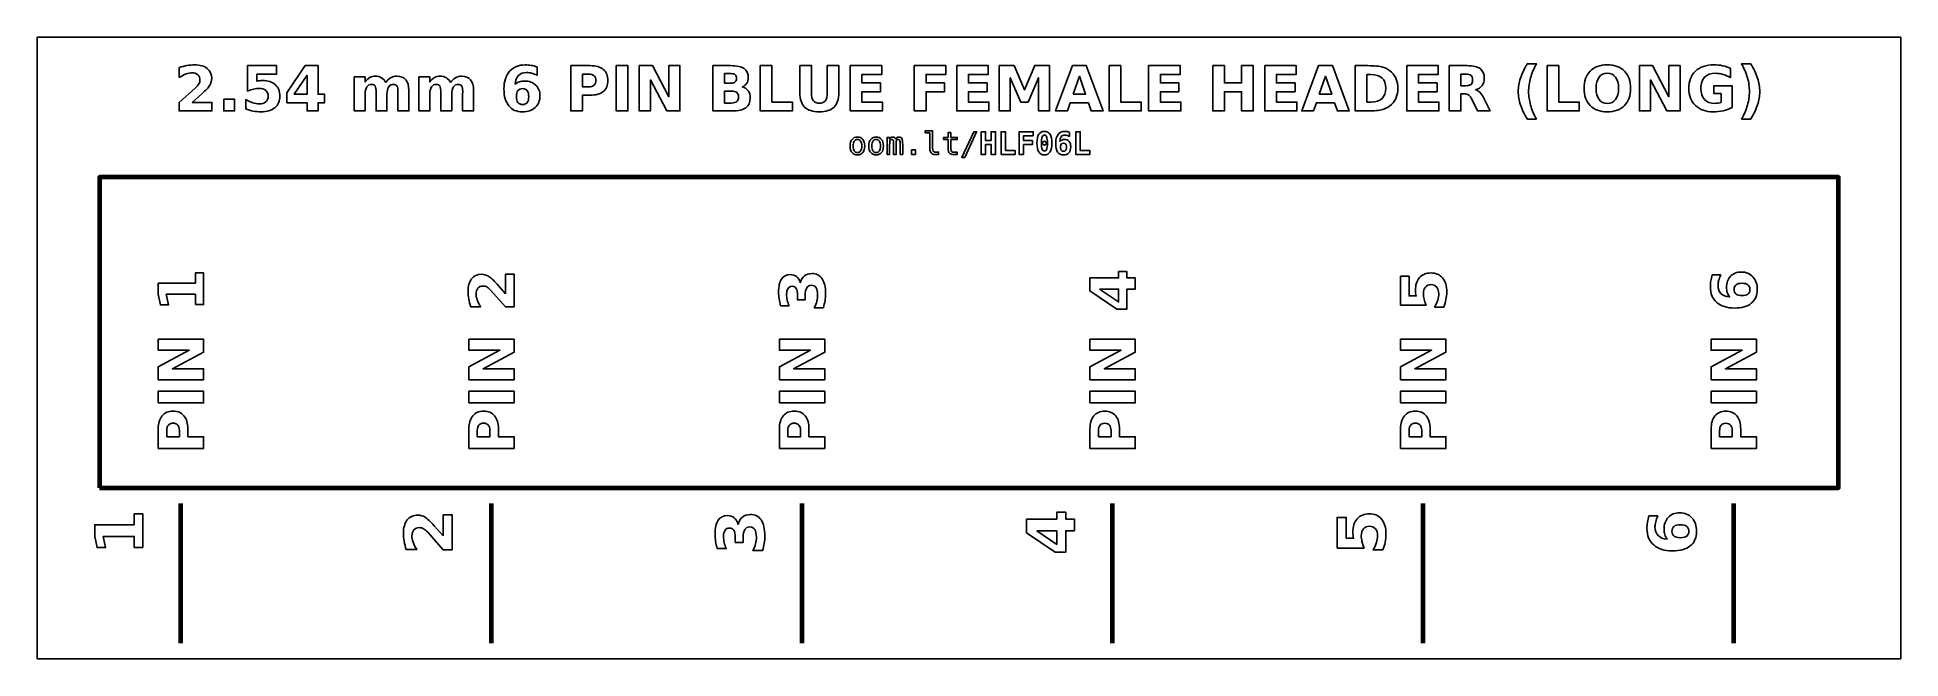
# Model space of a CAD drawing. Header units: centimetres. Extents: x -10.96 to -4.96, y -15.85 to -13.85.
import ezdxf

# ---------------------------------------------------------------- set-up
doc = ezdxf.new("R2010")
doc.units = ezdxf.units.CM
doc.header["$MEASUREMENT"] = 0
doc.layers.add('Layer 1', color=7, linetype='Continuous')

msp = doc.modelspace()

# ---------------------------------------------------------------- linework, layer by layer
at = {"layer": 'Layer 1', "color": 7}
msp.add_open_spline([(-10.9625, -13.85), (-10.9625, -13.85), (-4.9625, -13.85), (-4.9625, -13.85), (-4.9625, -13.85), (-4.9625, -13.85), (-4.9625, -15.85), (-4.9625, -15.85), (-4.9625, -15.85), (-4.9625, -15.85), (-10.9625, -15.85), (-10.9625, -15.85), (-10.9625, -15.85), (-10.9625, -15.85), (-10.9625, -13.85), (-10.9625, -13.85)], degree=3, knots=[0, 0, 0, 0, 0.25, 0.25, 0.25, 0.25, 0.5, 0.5, 0.5, 0.5, 0.75, 0.75, 0.75, 0.75, 1, 1, 1, 1], dxfattribs=at)
at = {"layer": 'Layer 1', "color": 250}
for points, knots in [([(-10.46412, -14.05948), (-10.46412, -14.05948), (-10.39995, -14.05948), (-10.39995, -14.05948), (-10.39995, -14.05948), (-10.39995, -14.05948), (-10.39995, -14.08711), (-10.39995, -14.08711), (-10.39995, -14.08711), (-10.39995, -14.08711), (-10.50592, -14.08711), (-10.50592, -14.08711), (-10.50592, -14.08711), (-10.50592, -14.08711), (-10.50592, -14.05948), (-10.50592, -14.05948), (-10.50592, -14.05948), (-10.50592, -14.05948), (-10.45268, -14.01251), (-10.45268, -14.01251), (-10.45268, -14.01251), (-10.44792, -14.00821), (-10.44442, -14.00401), (-10.44215, -13.99991), (-10.44215, -13.99991), (-10.43985, -13.99581), (-10.43872, -13.99154), (-10.43872, -13.98711), (-10.43872, -13.98711), (-10.43872, -13.98028), (-10.44102, -13.97478), (-10.44562, -13.97061), (-10.44562, -13.97061), (-10.45018, -13.96644), (-10.45628, -13.96438), (-10.46392, -13.96438), (-10.46392, -13.96438), (-10.46978, -13.96438), (-10.47618, -13.96564), (-10.48315, -13.96814), (-10.48315, -13.96814), (-10.49012, -13.97064), (-10.49758, -13.97438), (-10.50552, -13.97931), (-10.50552, -13.97931), (-10.50552, -13.97931), (-10.50552, -13.94728), (-10.50552, -13.94728), (-10.50552, -13.94728), (-10.49705, -13.94448), (-10.48868, -13.94234), (-10.48042, -13.94088), (-10.48042, -13.94088), (-10.47215, -13.93941), (-10.46405, -13.93868), (-10.45608, -13.93868), (-10.45608, -13.93868), (-10.43865, -13.93868), (-10.42508, -13.94251), (-10.41542, -13.95021), (-10.41542, -13.95021), (-10.40575, -13.95788), (-10.40092, -13.96858), (-10.40092, -13.98234), (-10.40092, -13.98234), (-10.40092, -13.99028), (-10.40298, -13.99768), (-10.40708, -14.00454), (-10.40708, -14.00454), (-10.41118, -14.01141), (-10.41982, -14.02061), (-10.43295, -14.03214), (-10.43295, -14.03214), (-10.43295, -14.03214), (-10.46412, -14.05948), (-10.46412, -14.05948)], [0, 0, 0, 0, 0.0526316, 0.0526316, 0.0526316, 0.0526316, 0.1052632, 0.1052632, 0.1052632, 0.1052632, 0.1578947, 0.1578947, 0.1578947, 0.1578947, 0.2105263, 0.2105263, 0.2105263, 0.2105263, 0.2631579, 0.2631579, 0.2631579, 0.2631579, 0.3157895, 0.3157895, 0.3157895, 0.3157895, 0.3684211, 0.3684211, 0.3684211, 0.3684211, 0.4210526, 0.4210526, 0.4210526, 0.4210526, 0.4736842, 0.4736842, 0.4736842, 0.4736842, 0.5263158, 0.5263158, 0.5263158, 0.5263158, 0.5789474, 0.5789474, 0.5789474, 0.5789474, 0.6315789, 0.6315789, 0.6315789, 0.6315789, 0.6842105, 0.6842105, 0.6842105, 0.6842105, 0.7368421, 0.7368421, 0.7368421, 0.7368421, 0.7894737, 0.7894737, 0.7894737, 0.7894737, 0.8421053, 0.8421053, 0.8421053, 0.8421053, 0.8947368, 0.8947368, 0.8947368, 0.8947368, 0.9473684, 0.9473684, 0.9473684, 0.9473684, 1, 1, 1, 1]), ([(-10.28541, -13.94131), (-10.28541, -13.94131), (-10.19194, -13.94131), (-10.19194, -13.94131), (-10.19194, -13.94131), (-10.19194, -13.94131), (-10.19194, -13.96894), (-10.19194, -13.96894), (-10.19194, -13.96894), (-10.19194, -13.96894), (-10.25544, -13.96894), (-10.25544, -13.96894), (-10.25544, -13.96894), (-10.25544, -13.96894), (-10.25544, -13.99151), (-10.25544, -13.99151), (-10.25544, -13.99151), (-10.25258, -13.99074), (-10.24971, -13.99014), (-10.24681, -13.98971), (-10.24681, -13.98971), (-10.24391, -13.98928), (-10.24088, -13.98908), (-10.23778, -13.98908), (-10.23778, -13.98908), (-10.21998, -13.98908), (-10.20614, -13.99351), (-10.19624, -14.00241), (-10.19624, -14.00241), (-10.18634, -14.01128), (-10.18141, -14.02368), (-10.18141, -14.03954), (-10.18141, -14.03954), (-10.18141, -14.05531), (-10.18681, -14.06764), (-10.19758, -14.07658), (-10.19758, -14.07658), (-10.20834, -14.08548), (-10.22331, -14.08994), (-10.24244, -14.08994), (-10.24244, -14.08994), (-10.25071, -14.08994), (-10.25891, -14.08914), (-10.26701, -14.08754), (-10.26701, -14.08754), (-10.27511, -14.08594), (-10.28318, -14.08354), (-10.29118, -14.08028), (-10.29118, -14.08028), (-10.29118, -14.08028), (-10.29118, -14.05068), (-10.29118, -14.05068), (-10.29118, -14.05068), (-10.28324, -14.05524), (-10.27571, -14.05864), (-10.26858, -14.06091), (-10.26858, -14.06091), (-10.26144, -14.06321), (-10.25471, -14.06434), (-10.24841, -14.06434), (-10.24841, -14.06434), (-10.23928, -14.06434), (-10.23211, -14.06211), (-10.22688, -14.05764), (-10.22688, -14.05764), (-10.22164, -14.05321), (-10.21901, -14.04718), (-10.21901, -14.03954), (-10.21901, -14.03954), (-10.21901, -14.03188), (-10.22164, -14.02584), (-10.22688, -14.02141), (-10.22688, -14.02141), (-10.23211, -14.01698), (-10.23928, -14.01478), (-10.24841, -14.01478), (-10.24841, -14.01478), (-10.25381, -14.01478), (-10.25958, -14.01548), (-10.26568, -14.01688), (-10.26568, -14.01688), (-10.27181, -14.01828), (-10.27838, -14.02044), (-10.28541, -14.02338), (-10.28541, -14.02338), (-10.28541, -14.02338), (-10.28541, -13.94131), (-10.28541, -13.94131)], [0, 0, 0, 0, 0.0454545, 0.0454545, 0.0454545, 0.0454545, 0.0909091, 0.0909091, 0.0909091, 0.0909091, 0.1363636, 0.1363636, 0.1363636, 0.1363636, 0.1818182, 0.1818182, 0.1818182, 0.1818182, 0.2272727, 0.2272727, 0.2272727, 0.2272727, 0.2727273, 0.2727273, 0.2727273, 0.2727273, 0.3181818, 0.3181818, 0.3181818, 0.3181818, 0.3636364, 0.3636364, 0.3636364, 0.3636364, 0.4090909, 0.4090909, 0.4090909, 0.4090909, 0.4545455, 0.4545455, 0.4545455, 0.4545455, 0.5, 0.5, 0.5, 0.5, 0.5454545, 0.5454545, 0.5454545, 0.5454545, 0.5909091, 0.5909091, 0.5909091, 0.5909091, 0.6363636, 0.6363636, 0.6363636, 0.6363636, 0.6818182, 0.6818182, 0.6818182, 0.6818182, 0.7272727, 0.7272727, 0.7272727, 0.7272727, 0.7727273, 0.7727273, 0.7727273, 0.7727273, 0.8181818, 0.8181818, 0.8181818, 0.8181818, 0.8636364, 0.8636364, 0.8636364, 0.8636364, 0.9090909, 0.9090909, 0.9090909, 0.9090909, 0.9545455, 0.9545455, 0.9545455, 0.9545455, 1, 1, 1, 1]), ([(-10.10004, -13.94131), (-10.10004, -13.94131), (-10.05824, -13.94131), (-10.05824, -13.94131), (-10.05824, -13.94131), (-10.05824, -13.94131), (-10.05824, -14.03331), (-10.05824, -14.03331), (-10.05824, -14.03331), (-10.05824, -14.03331), (-10.03744, -14.03331), (-10.03744, -14.03331), (-10.03744, -14.03331), (-10.03744, -14.03331), (-10.03744, -14.06054), (-10.03744, -14.06054), (-10.03744, -14.06054), (-10.03744, -14.06054), (-10.05824, -14.06054), (-10.05824, -14.06054), (-10.05824, -14.06054), (-10.05824, -14.06054), (-10.05824, -14.08711), (-10.05824, -14.08711), (-10.05824, -14.08711), (-10.05824, -14.08711), (-10.09377, -14.08711), (-10.09377, -14.08711), (-10.09377, -14.08711), (-10.09377, -14.08711), (-10.09377, -14.06054), (-10.09377, -14.06054), (-10.09377, -14.06054), (-10.09377, -14.06054), (-10.15844, -14.06054), (-10.15844, -14.06054), (-10.15844, -14.06054), (-10.15844, -14.06054), (-10.15844, -14.02831), (-10.15844, -14.02831), (-10.15844, -14.02831), (-10.15844, -14.02831), (-10.10004, -13.94131), (-10.10004, -13.94131)], [0, 0, 0, 0, 0.0909091, 0.0909091, 0.0909091, 0.0909091, 0.1818182, 0.1818182, 0.1818182, 0.1818182, 0.2727273, 0.2727273, 0.2727273, 0.2727273, 0.3636364, 0.3636364, 0.3636364, 0.3636364, 0.4545455, 0.4545455, 0.4545455, 0.4545455, 0.5454545, 0.5454545, 0.5454545, 0.5454545, 0.6363636, 0.6363636, 0.6363636, 0.6363636, 0.7272727, 0.7272727, 0.7272727, 0.7272727, 0.8181818, 0.8181818, 0.8181818, 0.8181818, 0.9090909, 0.9090909, 0.9090909, 0.9090909, 1, 1, 1, 1]), ([(-10.09377, -13.97228), (-10.09377, -13.97228), (-10.13501, -14.03331), (-10.13501, -14.03331), (-10.13501, -14.03331), (-10.13501, -14.03331), (-10.09377, -14.03331), (-10.09377, -14.03331), (-10.09377, -14.03331), (-10.09377, -14.03331), (-10.09377, -13.97228), (-10.09377, -13.97228)], [0, 0, 0, 0, 0.3333333, 0.3333333, 0.3333333, 0.3333333, 0.6666667, 0.6666667, 0.6666667, 0.6666667, 1, 1, 1, 1]), ([(-9.84047, -13.99591), (-9.83604, -13.98914), (-9.83081, -13.98398), (-9.82471, -13.98044), (-9.82471, -13.98044), (-9.81861, -13.97688), (-9.81194, -13.97511), (-9.80464, -13.97511), (-9.80464, -13.97511), (-9.79207, -13.97511), (-9.78251, -13.97898), (-9.77594, -13.98674), (-9.77594, -13.98674), (-9.76937, -13.99448), (-9.76607, -14.00574), (-9.76607, -14.02051), (-9.76607, -14.02051), (-9.76607, -14.02051), (-9.76607, -14.08711), (-9.76607, -14.08711), (-9.76607, -14.08711), (-9.76607, -14.08711), (-9.80124, -14.08711), (-9.80124, -14.08711), (-9.80124, -14.08711), (-9.80124, -14.08711), (-9.80124, -14.03008), (-9.80124, -14.03008), (-9.80124, -14.03008), (-9.80117, -14.02924), (-9.80114, -14.02838), (-9.80111, -14.02744), (-9.80111, -14.02744), (-9.80107, -14.02654), (-9.80104, -14.02524), (-9.80104, -14.02354), (-9.80104, -14.02354), (-9.80104, -14.01581), (-9.80217, -14.01018), (-9.80447, -14.00671), (-9.80447, -14.00671), (-9.80674, -14.00321), (-9.81041, -14.00148), (-9.81547, -14.00148), (-9.81547, -14.00148), (-9.82214, -14.00148), (-9.82724, -14.00421), (-9.83087, -14.00968), (-9.83087, -14.00968), (-9.83447, -14.01514), (-9.83634, -14.02304), (-9.83647, -14.03341), (-9.83647, -14.03341), (-9.83647, -14.03341), (-9.83647, -14.08711), (-9.83647, -14.08711), (-9.83647, -14.08711), (-9.83647, -14.08711), (-9.87164, -14.08711), (-9.87164, -14.08711), (-9.87164, -14.08711), (-9.87164, -14.08711), (-9.87164, -14.03008), (-9.87164, -14.03008), (-9.87164, -14.03008), (-9.87164, -14.01798), (-9.87267, -14.01018), (-9.87477, -14.00671), (-9.87477, -14.00671), (-9.87684, -14.00321), (-9.88054, -14.00148), (-9.88587, -14.00148), (-9.88587, -14.00148), (-9.89261, -14.00148), (-9.89777, -14.00424), (-9.90141, -14.00974), (-9.90141, -14.00974), (-9.90504, -14.01524), (-9.90687, -14.02308), (-9.90687, -14.03331), (-9.90687, -14.03331), (-9.90687, -14.03331), (-9.90687, -14.08711), (-9.90687, -14.08711), (-9.90687, -14.08711), (-9.90687, -14.08711), (-9.94204, -14.08711), (-9.94204, -14.08711), (-9.94204, -14.08711), (-9.94204, -14.08711), (-9.94204, -13.97774), (-9.94204, -13.97774), (-9.94204, -13.97774), (-9.94204, -13.97774), (-9.90687, -13.97774), (-9.90687, -13.97774), (-9.90687, -13.97774), (-9.90687, -13.97774), (-9.90687, -13.99378), (-9.90687, -13.99378), (-9.90687, -13.99378), (-9.90257, -13.98758), (-9.89764, -13.98294), (-9.89207, -13.97981), (-9.89207, -13.97981), (-9.88651, -13.97668), (-9.88037, -13.97511), (-9.87367, -13.97511), (-9.87367, -13.97511), (-9.86614, -13.97511), (-9.85944, -13.97694), (-9.85367, -13.98058), (-9.85367, -13.98058), (-9.84787, -13.98424), (-9.84347, -13.98934), (-9.84047, -13.99591)], [0, 0, 0, 0, 0.0344828, 0.0344828, 0.0344828, 0.0344828, 0.0689655, 0.0689655, 0.0689655, 0.0689655, 0.1034483, 0.1034483, 0.1034483, 0.1034483, 0.137931, 0.137931, 0.137931, 0.137931, 0.1724138, 0.1724138, 0.1724138, 0.1724138, 0.2068966, 0.2068966, 0.2068966, 0.2068966, 0.2413793, 0.2413793, 0.2413793, 0.2413793, 0.2758621, 0.2758621, 0.2758621, 0.2758621, 0.3103448, 0.3103448, 0.3103448, 0.3103448, 0.3448276, 0.3448276, 0.3448276, 0.3448276, 0.3793103, 0.3793103, 0.3793103, 0.3793103, 0.4137931, 0.4137931, 0.4137931, 0.4137931, 0.4482759, 0.4482759, 0.4482759, 0.4482759, 0.4827586, 0.4827586, 0.4827586, 0.4827586, 0.5172414, 0.5172414, 0.5172414, 0.5172414, 0.5517241, 0.5517241, 0.5517241, 0.5517241, 0.5862069, 0.5862069, 0.5862069, 0.5862069, 0.6206897, 0.6206897, 0.6206897, 0.6206897, 0.6551724, 0.6551724, 0.6551724, 0.6551724, 0.6896552, 0.6896552, 0.6896552, 0.6896552, 0.7241379, 0.7241379, 0.7241379, 0.7241379, 0.7586207, 0.7586207, 0.7586207, 0.7586207, 0.7931034, 0.7931034, 0.7931034, 0.7931034, 0.8275862, 0.8275862, 0.8275862, 0.8275862, 0.862069, 0.862069, 0.862069, 0.862069, 0.8965517, 0.8965517, 0.8965517, 0.8965517, 0.9310345, 0.9310345, 0.9310345, 0.9310345, 0.9655172, 0.9655172, 0.9655172, 0.9655172, 1, 1, 1, 1]), ([(-9.63207, -13.99591), (-9.62764, -13.98914), (-9.62241, -13.98398), (-9.61631, -13.98044), (-9.61631, -13.98044), (-9.61021, -13.97688), (-9.60354, -13.97511), (-9.59624, -13.97511), (-9.59624, -13.97511), (-9.58367, -13.97511), (-9.57411, -13.97898), (-9.56754, -13.98674), (-9.56754, -13.98674), (-9.56097, -13.99448), (-9.55767, -14.00574), (-9.55767, -14.02051), (-9.55767, -14.02051), (-9.55767, -14.02051), (-9.55767, -14.08711), (-9.55767, -14.08711), (-9.55767, -14.08711), (-9.55767, -14.08711), (-9.59284, -14.08711), (-9.59284, -14.08711), (-9.59284, -14.08711), (-9.59284, -14.08711), (-9.59284, -14.03008), (-9.59284, -14.03008), (-9.59284, -14.03008), (-9.59277, -14.02924), (-9.59274, -14.02838), (-9.59271, -14.02744), (-9.59271, -14.02744), (-9.59267, -14.02654), (-9.59264, -14.02524), (-9.59264, -14.02354), (-9.59264, -14.02354), (-9.59264, -14.01581), (-9.59377, -14.01018), (-9.59607, -14.00671), (-9.59607, -14.00671), (-9.59834, -14.00321), (-9.60201, -14.00148), (-9.60707, -14.00148), (-9.60707, -14.00148), (-9.61374, -14.00148), (-9.61884, -14.00421), (-9.62247, -14.00968), (-9.62247, -14.00968), (-9.62607, -14.01514), (-9.62794, -14.02304), (-9.62807, -14.03341), (-9.62807, -14.03341), (-9.62807, -14.03341), (-9.62807, -14.08711), (-9.62807, -14.08711), (-9.62807, -14.08711), (-9.62807, -14.08711), (-9.66324, -14.08711), (-9.66324, -14.08711), (-9.66324, -14.08711), (-9.66324, -14.08711), (-9.66324, -14.03008), (-9.66324, -14.03008), (-9.66324, -14.03008), (-9.66324, -14.01798), (-9.66427, -14.01018), (-9.66637, -14.00671), (-9.66637, -14.00671), (-9.66844, -14.00321), (-9.67214, -14.00148), (-9.67747, -14.00148), (-9.67747, -14.00148), (-9.68421, -14.00148), (-9.68937, -14.00424), (-9.69301, -14.00974), (-9.69301, -14.00974), (-9.69664, -14.01524), (-9.69847, -14.02308), (-9.69847, -14.03331), (-9.69847, -14.03331), (-9.69847, -14.03331), (-9.69847, -14.08711), (-9.69847, -14.08711), (-9.69847, -14.08711), (-9.69847, -14.08711), (-9.73364, -14.08711), (-9.73364, -14.08711), (-9.73364, -14.08711), (-9.73364, -14.08711), (-9.73364, -13.97774), (-9.73364, -13.97774), (-9.73364, -13.97774), (-9.73364, -13.97774), (-9.69847, -13.97774), (-9.69847, -13.97774), (-9.69847, -13.97774), (-9.69847, -13.97774), (-9.69847, -13.99378), (-9.69847, -13.99378), (-9.69847, -13.99378), (-9.69417, -13.98758), (-9.68924, -13.98294), (-9.68367, -13.97981), (-9.68367, -13.97981), (-9.67811, -13.97668), (-9.67197, -13.97511), (-9.66527, -13.97511), (-9.66527, -13.97511), (-9.65774, -13.97511), (-9.65104, -13.97694), (-9.64527, -13.98058), (-9.64527, -13.98058), (-9.63947, -13.98424), (-9.63507, -13.98934), (-9.63207, -13.99591)], [0, 0, 0, 0, 0.0344828, 0.0344828, 0.0344828, 0.0344828, 0.0689655, 0.0689655, 0.0689655, 0.0689655, 0.1034483, 0.1034483, 0.1034483, 0.1034483, 0.137931, 0.137931, 0.137931, 0.137931, 0.1724138, 0.1724138, 0.1724138, 0.1724138, 0.2068966, 0.2068966, 0.2068966, 0.2068966, 0.2413793, 0.2413793, 0.2413793, 0.2413793, 0.2758621, 0.2758621, 0.2758621, 0.2758621, 0.3103448, 0.3103448, 0.3103448, 0.3103448, 0.3448276, 0.3448276, 0.3448276, 0.3448276, 0.3793103, 0.3793103, 0.3793103, 0.3793103, 0.4137931, 0.4137931, 0.4137931, 0.4137931, 0.4482759, 0.4482759, 0.4482759, 0.4482759, 0.4827586, 0.4827586, 0.4827586, 0.4827586, 0.5172414, 0.5172414, 0.5172414, 0.5172414, 0.5517241, 0.5517241, 0.5517241, 0.5517241, 0.5862069, 0.5862069, 0.5862069, 0.5862069, 0.6206897, 0.6206897, 0.6206897, 0.6206897, 0.6551724, 0.6551724, 0.6551724, 0.6551724, 0.6896552, 0.6896552, 0.6896552, 0.6896552, 0.7241379, 0.7241379, 0.7241379, 0.7241379, 0.7586207, 0.7586207, 0.7586207, 0.7586207, 0.7931034, 0.7931034, 0.7931034, 0.7931034, 0.8275862, 0.8275862, 0.8275862, 0.8275862, 0.862069, 0.862069, 0.862069, 0.862069, 0.8965517, 0.8965517, 0.8965517, 0.8965517, 0.9310345, 0.9310345, 0.9310345, 0.9310345, 0.9655172, 0.9655172, 0.9655172, 0.9655172, 1, 1, 1, 1]), ([(-9.35338, -13.94511), (-9.35338, -13.94511), (-9.35338, -13.97208), (-9.35338, -13.97208), (-9.35338, -13.97208), (-9.35958, -13.96914), (-9.36538, -13.96698), (-9.37084, -13.96558), (-9.37084, -13.96558), (-9.37631, -13.96418), (-9.38168, -13.96348), (-9.38688, -13.96348), (-9.38688, -13.96348), (-9.39808, -13.96348), (-9.40678, -13.96658), (-9.41304, -13.97281), (-9.41304, -13.97281), (-9.41928, -13.97901), (-9.42294, -13.98824), (-9.42398, -14.00048), (-9.42398, -14.00048), (-9.41968, -13.99731), (-9.41501, -13.99491), (-9.41001, -13.99331), (-9.41001, -13.99331), (-9.40501, -13.99171), (-9.39954, -13.99091), (-9.39361, -13.99091), (-9.39361, -13.99091), (-9.37871, -13.99091), (-9.36668, -13.99528), (-9.35754, -14.00401), (-9.35754, -14.00401), (-9.34838, -14.01271), (-9.34381, -14.02414), (-9.34381, -14.03828), (-9.34381, -14.03828), (-9.34381, -14.05391), (-9.34891, -14.06641), (-9.35914, -14.07584), (-9.35914, -14.07584), (-9.36934, -14.08524), (-9.38308, -14.08994), (-9.40024, -14.08994), (-9.40024, -14.08994), (-9.41918, -14.08994), (-9.43384, -14.08354), (-9.44424, -14.07074), (-9.44424, -14.07074), (-9.45461, -14.05798), (-9.45981, -14.03981), (-9.45981, -14.01631), (-9.45981, -14.01631), (-9.45981, -13.99224), (-9.45374, -13.97331), (-9.44161, -13.95954), (-9.44161, -13.95954), (-9.42944, -13.94578), (-9.41281, -13.93888), (-9.39164, -13.93888), (-9.39164, -13.93888), (-9.38494, -13.93888), (-9.37844, -13.93941), (-9.37211, -13.94044), (-9.37211, -13.94044), (-9.36581, -13.94148), (-9.35958, -13.94304), (-9.35338, -13.94511)], [0, 0, 0, 0, 0.0588235, 0.0588235, 0.0588235, 0.0588235, 0.1176471, 0.1176471, 0.1176471, 0.1176471, 0.1764706, 0.1764706, 0.1764706, 0.1764706, 0.2352941, 0.2352941, 0.2352941, 0.2352941, 0.2941176, 0.2941176, 0.2941176, 0.2941176, 0.3529412, 0.3529412, 0.3529412, 0.3529412, 0.4117647, 0.4117647, 0.4117647, 0.4117647, 0.4705882, 0.4705882, 0.4705882, 0.4705882, 0.5294118, 0.5294118, 0.5294118, 0.5294118, 0.5882353, 0.5882353, 0.5882353, 0.5882353, 0.6470588, 0.6470588, 0.6470588, 0.6470588, 0.7058824, 0.7058824, 0.7058824, 0.7058824, 0.7647059, 0.7647059, 0.7647059, 0.7647059, 0.8235294, 0.8235294, 0.8235294, 0.8235294, 0.8823529, 0.8823529, 0.8823529, 0.8823529, 0.9411765, 0.9411765, 0.9411765, 0.9411765, 1, 1, 1, 1]), ([(-9.24504, -13.94131), (-9.24504, -13.94131), (-9.18264, -13.94131), (-9.18264, -13.94131), (-9.18264, -13.94131), (-9.16408, -13.94131), (-9.14984, -13.94544), (-9.13991, -13.95368), (-9.13991, -13.95368), (-9.12998, -13.96191), (-9.12501, -13.97364), (-9.12501, -13.98888), (-9.12501, -13.98888), (-9.12501, -14.00414), (-9.12998, -14.01591), (-9.13991, -14.02414), (-9.13991, -14.02414), (-9.14984, -14.03238), (-9.16408, -14.03651), (-9.18264, -14.03651), (-9.18264, -14.03651), (-9.18264, -14.03651), (-9.20744, -14.03651), (-9.20744, -14.03651), (-9.20744, -14.03651), (-9.20744, -14.03651), (-9.20744, -14.08711), (-9.20744, -14.08711), (-9.20744, -14.08711), (-9.20744, -14.08711), (-9.24504, -14.08711), (-9.24504, -14.08711), (-9.24504, -14.08711), (-9.24504, -14.08711), (-9.24504, -13.94131), (-9.24504, -13.94131)], [0, 0, 0, 0, 0.1111111, 0.1111111, 0.1111111, 0.1111111, 0.2222222, 0.2222222, 0.2222222, 0.2222222, 0.3333333, 0.3333333, 0.3333333, 0.3333333, 0.4444444, 0.4444444, 0.4444444, 0.4444444, 0.5555556, 0.5555556, 0.5555556, 0.5555556, 0.6666667, 0.6666667, 0.6666667, 0.6666667, 0.7777778, 0.7777778, 0.7777778, 0.7777778, 0.8888889, 0.8888889, 0.8888889, 0.8888889, 1, 1, 1, 1]), ([(-9.20744, -13.96854), (-9.20744, -13.96854), (-9.20744, -14.00928), (-9.20744, -14.00928), (-9.20744, -14.00928), (-9.20744, -14.00928), (-9.18664, -14.00928), (-9.18664, -14.00928), (-9.18664, -14.00928), (-9.17934, -14.00928), (-9.17371, -14.00751), (-9.16974, -14.00394), (-9.16974, -14.00394), (-9.16578, -14.00041), (-9.16378, -13.99538), (-9.16378, -13.98888), (-9.16378, -13.98888), (-9.16378, -13.98234), (-9.16578, -13.97734), (-9.16974, -13.97381), (-9.16974, -13.97381), (-9.17371, -13.97031), (-9.17934, -13.96854), (-9.18664, -13.96854), (-9.18664, -13.96854), (-9.18664, -13.96854), (-9.20744, -13.96854), (-9.20744, -13.96854)], [0, 0, 0, 0, 0.1428571, 0.1428571, 0.1428571, 0.1428571, 0.2857143, 0.2857143, 0.2857143, 0.2857143, 0.4285714, 0.4285714, 0.4285714, 0.4285714, 0.5714286, 0.5714286, 0.5714286, 0.5714286, 0.7142857, 0.7142857, 0.7142857, 0.7142857, 0.8571429, 0.8571429, 0.8571429, 0.8571429, 1, 1, 1, 1]), ([(-9.09847, -13.94131), (-9.09847, -13.94131), (-9.06087, -13.94131), (-9.06087, -13.94131), (-9.06087, -13.94131), (-9.06087, -13.94131), (-9.06087, -14.08711), (-9.06087, -14.08711), (-9.06087, -14.08711), (-9.06087, -14.08711), (-9.09847, -14.08711), (-9.09847, -14.08711), (-9.09847, -14.08711), (-9.09847, -14.08711), (-9.09847, -13.94131), (-9.09847, -13.94131)], [0, 0, 0, 0, 0.25, 0.25, 0.25, 0.25, 0.5, 0.5, 0.5, 0.5, 0.75, 0.75, 0.75, 0.75, 1, 1, 1, 1]), ([(-9.02407, -13.94131), (-9.02407, -13.94131), (-8.98207, -13.94131), (-8.98207, -13.94131), (-8.98207, -13.94131), (-8.98207, -13.94131), (-8.92904, -14.04131), (-8.92904, -14.04131), (-8.92904, -14.04131), (-8.92904, -14.04131), (-8.92904, -13.94131), (-8.92904, -13.94131), (-8.92904, -13.94131), (-8.92904, -13.94131), (-8.89341, -13.94131), (-8.89341, -13.94131), (-8.89341, -13.94131), (-8.89341, -13.94131), (-8.89341, -14.08711), (-8.89341, -14.08711), (-8.89341, -14.08711), (-8.89341, -14.08711), (-8.93541, -14.08711), (-8.93541, -14.08711), (-8.93541, -14.08711), (-8.93541, -14.08711), (-8.98844, -13.98711), (-8.98844, -13.98711), (-8.98844, -13.98711), (-8.98844, -13.98711), (-8.98844, -14.08711), (-8.98844, -14.08711), (-8.98844, -14.08711), (-8.98844, -14.08711), (-9.02407, -14.08711), (-9.02407, -14.08711), (-9.02407, -14.08711), (-9.02407, -14.08711), (-9.02407, -13.94131), (-9.02407, -13.94131)], [0, 0, 0, 0, 0.1, 0.1, 0.1, 0.1, 0.2, 0.2, 0.2, 0.2, 0.3, 0.3, 0.3, 0.3, 0.4, 0.4, 0.4, 0.4, 0.5, 0.5, 0.5, 0.5, 0.6, 0.6, 0.6, 0.6, 0.7, 0.7, 0.7, 0.7, 0.8, 0.8, 0.8, 0.8, 0.9, 0.9, 0.9, 0.9, 1, 1, 1, 1]), ([(-8.69244, -14.00908), (-8.68437, -14.01141), (-8.67811, -14.01574), (-8.67367, -14.02208), (-8.67367, -14.02208), (-8.66924, -14.02838), (-8.66704, -14.03614), (-8.66704, -14.04531), (-8.66704, -14.04531), (-8.66704, -14.05938), (-8.67181, -14.06984), (-8.68131, -14.07674), (-8.68131, -14.07674), (-8.69081, -14.08364), (-8.70527, -14.08711), (-8.72467, -14.08711), (-8.72467, -14.08711), (-8.72467, -14.08711), (-8.78707, -14.08711), (-8.78707, -14.08711), (-8.78707, -14.08711), (-8.78707, -14.08711), (-8.78707, -13.94131), (-8.78707, -13.94131), (-8.78707, -13.94131), (-8.78707, -13.94131), (-8.73064, -13.94131), (-8.73064, -13.94131), (-8.73064, -13.94131), (-8.71037, -13.94131), (-8.69571, -13.94438), (-8.68664, -13.95048), (-8.68664, -13.95048), (-8.67754, -13.95661), (-8.67301, -13.96641), (-8.67301, -13.97988), (-8.67301, -13.97988), (-8.67301, -13.98698), (-8.67467, -13.99301), (-8.67797, -13.99801), (-8.67797, -13.99801), (-8.68131, -14.00298), (-8.68611, -14.00668), (-8.69244, -14.00908)], [0, 0, 0, 0, 0.0909091, 0.0909091, 0.0909091, 0.0909091, 0.1818182, 0.1818182, 0.1818182, 0.1818182, 0.2727273, 0.2727273, 0.2727273, 0.2727273, 0.3636364, 0.3636364, 0.3636364, 0.3636364, 0.4545455, 0.4545455, 0.4545455, 0.4545455, 0.5454545, 0.5454545, 0.5454545, 0.5454545, 0.6363636, 0.6363636, 0.6363636, 0.6363636, 0.7272727, 0.7272727, 0.7272727, 0.7272727, 0.8181818, 0.8181818, 0.8181818, 0.8181818, 0.9090909, 0.9090909, 0.9090909, 0.9090909, 1, 1, 1, 1]), ([(-8.72867, -13.99774), (-8.72274, -13.99774), (-8.71824, -13.99644), (-8.71521, -13.99384), (-8.71521, -13.99384), (-8.71214, -13.99124), (-8.71061, -13.98741), (-8.71061, -13.98231), (-8.71061, -13.98231), (-8.71061, -13.97731), (-8.71214, -13.97351), (-8.71521, -13.97088), (-8.71521, -13.97088), (-8.71824, -13.96824), (-8.72274, -13.96691), (-8.72867, -13.96691), (-8.72867, -13.96691), (-8.72867, -13.96691), (-8.74947, -13.96691), (-8.74947, -13.96691), (-8.74947, -13.96691), (-8.74947, -13.96691), (-8.74947, -13.99774), (-8.74947, -13.99774), (-8.74947, -13.99774), (-8.74947, -13.99774), (-8.72867, -13.99774), (-8.72867, -13.99774)], [0, 0, 0, 0, 0.1428571, 0.1428571, 0.1428571, 0.1428571, 0.2857143, 0.2857143, 0.2857143, 0.2857143, 0.4285714, 0.4285714, 0.4285714, 0.4285714, 0.5714286, 0.5714286, 0.5714286, 0.5714286, 0.7142857, 0.7142857, 0.7142857, 0.7142857, 0.8571429, 0.8571429, 0.8571429, 0.8571429, 1, 1, 1, 1]), ([(-8.63464, -13.94131), (-8.63464, -13.94131), (-8.59704, -13.94131), (-8.59704, -13.94131), (-8.59704, -13.94131), (-8.59704, -13.94131), (-8.59704, -14.05868), (-8.59704, -14.05868), (-8.59704, -14.05868), (-8.59704, -14.05868), (-8.53104, -14.05868), (-8.53104, -14.05868), (-8.53104, -14.05868), (-8.53104, -14.05868), (-8.53104, -14.08711), (-8.53104, -14.08711), (-8.53104, -14.08711), (-8.53104, -14.08711), (-8.63464, -14.08711), (-8.63464, -14.08711), (-8.63464, -14.08711), (-8.63464, -14.08711), (-8.63464, -13.94131), (-8.63464, -13.94131)], [0, 0, 0, 0, 0.1666667, 0.1666667, 0.1666667, 0.1666667, 0.3333333, 0.3333333, 0.3333333, 0.3333333, 0.5, 0.5, 0.5, 0.5, 0.6666667, 0.6666667, 0.6666667, 0.6666667, 0.8333333, 0.8333333, 0.8333333, 0.8333333, 1, 1, 1, 1]), ([(-8.50721, -13.94131), (-8.50721, -13.94131), (-8.46961, -13.94131), (-8.46961, -13.94131), (-8.46961, -13.94131), (-8.46961, -13.94131), (-8.46961, -14.02871), (-8.46961, -14.02871), (-8.46961, -14.02871), (-8.46961, -14.04074), (-8.46765, -14.04938), (-8.46371, -14.05454), (-8.46371, -14.05454), (-8.45978, -14.05971), (-8.45335, -14.06231), (-8.44441, -14.06231), (-8.44441, -14.06231), (-8.43541, -14.06231), (-8.42895, -14.05971), (-8.42501, -14.05454), (-8.42501, -14.05454), (-8.42108, -14.04938), (-8.41911, -14.04074), (-8.41911, -14.02871), (-8.41911, -14.02871), (-8.41911, -14.02871), (-8.41911, -13.94131), (-8.41911, -13.94131), (-8.41911, -13.94131), (-8.41911, -13.94131), (-8.38151, -13.94131), (-8.38151, -13.94131), (-8.38151, -13.94131), (-8.38151, -13.94131), (-8.38151, -14.02871), (-8.38151, -14.02871), (-8.38151, -14.02871), (-8.38151, -14.04934), (-8.38668, -14.06471), (-8.39705, -14.07481), (-8.39705, -14.07481), (-8.40738, -14.08491), (-8.42318, -14.08994), (-8.44441, -14.08994), (-8.44441, -14.08994), (-8.46558, -14.08994), (-8.48135, -14.08491), (-8.49168, -14.07481), (-8.49168, -14.07481), (-8.50205, -14.06471), (-8.50721, -14.04934), (-8.50721, -14.02871), (-8.50721, -14.02871), (-8.50721, -14.02871), (-8.50721, -13.94131), (-8.50721, -13.94131)], [0, 0, 0, 0, 0.0714286, 0.0714286, 0.0714286, 0.0714286, 0.1428571, 0.1428571, 0.1428571, 0.1428571, 0.2142857, 0.2142857, 0.2142857, 0.2142857, 0.2857143, 0.2857143, 0.2857143, 0.2857143, 0.3571429, 0.3571429, 0.3571429, 0.3571429, 0.4285714, 0.4285714, 0.4285714, 0.4285714, 0.5, 0.5, 0.5, 0.5, 0.5714286, 0.5714286, 0.5714286, 0.5714286, 0.6428571, 0.6428571, 0.6428571, 0.6428571, 0.7142857, 0.7142857, 0.7142857, 0.7142857, 0.7857143, 0.7857143, 0.7857143, 0.7857143, 0.8571429, 0.8571429, 0.8571429, 0.8571429, 0.9285714, 0.9285714, 0.9285714, 0.9285714, 1, 1, 1, 1]), ([(-8.34481, -13.94131), (-8.34481, -13.94131), (-8.24335, -13.94131), (-8.24335, -13.94131), (-8.24335, -13.94131), (-8.24335, -13.94131), (-8.24335, -13.96974), (-8.24335, -13.96974), (-8.24335, -13.96974), (-8.24335, -13.96974), (-8.30721, -13.96974), (-8.30721, -13.96974), (-8.30721, -13.96974), (-8.30721, -13.96974), (-8.30721, -13.99688), (-8.30721, -13.99688), (-8.30721, -13.99688), (-8.30721, -13.99688), (-8.24718, -13.99688), (-8.24718, -13.99688), (-8.24718, -13.99688), (-8.24718, -13.99688), (-8.24718, -14.02531), (-8.24718, -14.02531), (-8.24718, -14.02531), (-8.24718, -14.02531), (-8.30721, -14.02531), (-8.30721, -14.02531), (-8.30721, -14.02531), (-8.30721, -14.02531), (-8.30721, -14.05868), (-8.30721, -14.05868), (-8.30721, -14.05868), (-8.30721, -14.05868), (-8.24121, -14.05868), (-8.24121, -14.05868), (-8.24121, -14.05868), (-8.24121, -14.05868), (-8.24121, -14.08711), (-8.24121, -14.08711), (-8.24121, -14.08711), (-8.24121, -14.08711), (-8.34481, -14.08711), (-8.34481, -14.08711), (-8.34481, -14.08711), (-8.34481, -14.08711), (-8.34481, -13.94131), (-8.34481, -13.94131)], [0, 0, 0, 0, 0.0833333, 0.0833333, 0.0833333, 0.0833333, 0.1666667, 0.1666667, 0.1666667, 0.1666667, 0.25, 0.25, 0.25, 0.25, 0.3333333, 0.3333333, 0.3333333, 0.3333333, 0.4166667, 0.4166667, 0.4166667, 0.4166667, 0.5, 0.5, 0.5, 0.5, 0.5833333, 0.5833333, 0.5833333, 0.5833333, 0.6666667, 0.6666667, 0.6666667, 0.6666667, 0.75, 0.75, 0.75, 0.75, 0.8333333, 0.8333333, 0.8333333, 0.8333333, 0.9166667, 0.9166667, 0.9166667, 0.9166667, 1, 1, 1, 1]), ([(-8.13855, -13.94131), (-8.13855, -13.94131), (-8.03709, -13.94131), (-8.03709, -13.94131), (-8.03709, -13.94131), (-8.03709, -13.94131), (-8.03709, -13.96974), (-8.03709, -13.96974), (-8.03709, -13.96974), (-8.03709, -13.96974), (-8.10095, -13.96974), (-8.10095, -13.96974), (-8.10095, -13.96974), (-8.10095, -13.96974), (-8.10095, -13.99688), (-8.10095, -13.99688), (-8.10095, -13.99688), (-8.10095, -13.99688), (-8.04089, -13.99688), (-8.04089, -13.99688), (-8.04089, -13.99688), (-8.04089, -13.99688), (-8.04089, -14.02531), (-8.04089, -14.02531), (-8.04089, -14.02531), (-8.04089, -14.02531), (-8.10095, -14.02531), (-8.10095, -14.02531), (-8.10095, -14.02531), (-8.10095, -14.02531), (-8.10095, -14.08711), (-8.10095, -14.08711), (-8.10095, -14.08711), (-8.10095, -14.08711), (-8.13855, -14.08711), (-8.13855, -14.08711), (-8.13855, -14.08711), (-8.13855, -14.08711), (-8.13855, -13.94131), (-8.13855, -13.94131)], [0, 0, 0, 0, 0.1, 0.1, 0.1, 0.1, 0.2, 0.2, 0.2, 0.2, 0.3, 0.3, 0.3, 0.3, 0.4, 0.4, 0.4, 0.4, 0.5, 0.5, 0.5, 0.5, 0.6, 0.6, 0.6, 0.6, 0.7, 0.7, 0.7, 0.7, 0.8, 0.8, 0.8, 0.8, 0.9, 0.9, 0.9, 0.9, 1, 1, 1, 1]), ([(-8.00192, -13.94131), (-8.00192, -13.94131), (-7.90046, -13.94131), (-7.90046, -13.94131), (-7.90046, -13.94131), (-7.90046, -13.94131), (-7.90046, -13.96974), (-7.90046, -13.96974), (-7.90046, -13.96974), (-7.90046, -13.96974), (-7.96432, -13.96974), (-7.96432, -13.96974), (-7.96432, -13.96974), (-7.96432, -13.96974), (-7.96432, -13.99688), (-7.96432, -13.99688), (-7.96432, -13.99688), (-7.96432, -13.99688), (-7.90429, -13.99688), (-7.90429, -13.99688), (-7.90429, -13.99688), (-7.90429, -13.99688), (-7.90429, -14.02531), (-7.90429, -14.02531), (-7.90429, -14.02531), (-7.90429, -14.02531), (-7.96432, -14.02531), (-7.96432, -14.02531), (-7.96432, -14.02531), (-7.96432, -14.02531), (-7.96432, -14.05868), (-7.96432, -14.05868), (-7.96432, -14.05868), (-7.96432, -14.05868), (-7.89832, -14.05868), (-7.89832, -14.05868), (-7.89832, -14.05868), (-7.89832, -14.05868), (-7.89832, -14.08711), (-7.89832, -14.08711), (-7.89832, -14.08711), (-7.89832, -14.08711), (-8.00192, -14.08711), (-8.00192, -14.08711), (-8.00192, -14.08711), (-8.00192, -14.08711), (-8.00192, -13.94131), (-8.00192, -13.94131)], [0, 0, 0, 0, 0.0833333, 0.0833333, 0.0833333, 0.0833333, 0.1666667, 0.1666667, 0.1666667, 0.1666667, 0.25, 0.25, 0.25, 0.25, 0.3333333, 0.3333333, 0.3333333, 0.3333333, 0.4166667, 0.4166667, 0.4166667, 0.4166667, 0.5, 0.5, 0.5, 0.5, 0.5833333, 0.5833333, 0.5833333, 0.5833333, 0.6666667, 0.6666667, 0.6666667, 0.6666667, 0.75, 0.75, 0.75, 0.75, 0.8333333, 0.8333333, 0.8333333, 0.8333333, 0.9166667, 0.9166667, 0.9166667, 0.9166667, 1, 1, 1, 1]), ([(-7.86529, -13.94131), (-7.86529, -13.94131), (-7.81746, -13.94131), (-7.81746, -13.94131), (-7.81746, -13.94131), (-7.81746, -13.94131), (-7.78423, -14.01934), (-7.78423, -14.01934), (-7.78423, -14.01934), (-7.78423, -14.01934), (-7.75083, -13.94131), (-7.75083, -13.94131), (-7.75083, -13.94131), (-7.75083, -13.94131), (-7.70309, -13.94131), (-7.70309, -13.94131), (-7.70309, -13.94131), (-7.70309, -13.94131), (-7.70309, -14.08711), (-7.70309, -14.08711), (-7.70309, -14.08711), (-7.70309, -14.08711), (-7.73863, -14.08711), (-7.73863, -14.08711), (-7.73863, -14.08711), (-7.73863, -14.08711), (-7.73863, -13.98048), (-7.73863, -13.98048), (-7.73863, -13.98048), (-7.73863, -13.98048), (-7.77223, -14.05908), (-7.77223, -14.05908), (-7.77223, -14.05908), (-7.77223, -14.05908), (-7.79606, -14.05908), (-7.79606, -14.05908), (-7.79606, -14.05908), (-7.79606, -14.05908), (-7.82966, -13.98048), (-7.82966, -13.98048), (-7.82966, -13.98048), (-7.82966, -13.98048), (-7.82966, -14.08711), (-7.82966, -14.08711), (-7.82966, -14.08711), (-7.82966, -14.08711), (-7.86529, -14.08711), (-7.86529, -14.08711), (-7.86529, -14.08711), (-7.86529, -14.08711), (-7.86529, -13.94131), (-7.86529, -13.94131)], [0, 0, 0, 0, 0.0769231, 0.0769231, 0.0769231, 0.0769231, 0.1538462, 0.1538462, 0.1538462, 0.1538462, 0.2307692, 0.2307692, 0.2307692, 0.2307692, 0.3076923, 0.3076923, 0.3076923, 0.3076923, 0.3846154, 0.3846154, 0.3846154, 0.3846154, 0.4615385, 0.4615385, 0.4615385, 0.4615385, 0.5384615, 0.5384615, 0.5384615, 0.5384615, 0.6153846, 0.6153846, 0.6153846, 0.6153846, 0.6923077, 0.6923077, 0.6923077, 0.6923077, 0.7692308, 0.7692308, 0.7692308, 0.7692308, 0.8461538, 0.8461538, 0.8461538, 0.8461538, 0.9230769, 0.9230769, 0.9230769, 0.9230769, 1, 1, 1, 1]), ([(-7.5778, -14.06058), (-7.5778, -14.06058), (-7.6366, -14.06058), (-7.6366, -14.06058), (-7.6366, -14.06058), (-7.6366, -14.06058), (-7.64586, -14.08711), (-7.64586, -14.08711), (-7.64586, -14.08711), (-7.64586, -14.08711), (-7.68366, -14.08711), (-7.68366, -14.08711), (-7.68366, -14.08711), (-7.68366, -14.08711), (-7.62966, -13.94131), (-7.62966, -13.94131), (-7.62966, -13.94131), (-7.62966, -13.94131), (-7.58483, -13.94131), (-7.58483, -13.94131), (-7.58483, -13.94131), (-7.58483, -13.94131), (-7.53083, -14.08711), (-7.53083, -14.08711), (-7.53083, -14.08711), (-7.53083, -14.08711), (-7.56863, -14.08711), (-7.56863, -14.08711), (-7.56863, -14.08711), (-7.56863, -14.08711), (-7.5778, -14.06058), (-7.5778, -14.06058)], [0, 0, 0, 0, 0.125, 0.125, 0.125, 0.125, 0.25, 0.25, 0.25, 0.25, 0.375, 0.375, 0.375, 0.375, 0.5, 0.5, 0.5, 0.5, 0.625, 0.625, 0.625, 0.625, 0.75, 0.75, 0.75, 0.75, 0.875, 0.875, 0.875, 0.875, 1, 1, 1, 1]), ([(-7.62723, -14.03351), (-7.62723, -14.03351), (-7.58726, -14.03351), (-7.58726, -14.03351), (-7.58726, -14.03351), (-7.58726, -14.03351), (-7.6072, -13.97551), (-7.6072, -13.97551), (-7.6072, -13.97551), (-7.6072, -13.97551), (-7.62723, -14.03351), (-7.62723, -14.03351)], [0, 0, 0, 0, 0.3333333, 0.3333333, 0.3333333, 0.3333333, 0.6666667, 0.6666667, 0.6666667, 0.6666667, 1, 1, 1, 1]), ([(-7.51146, -13.94131), (-7.51146, -13.94131), (-7.47386, -13.94131), (-7.47386, -13.94131), (-7.47386, -13.94131), (-7.47386, -13.94131), (-7.47386, -14.05868), (-7.47386, -14.05868), (-7.47386, -14.05868), (-7.47386, -14.05868), (-7.40786, -14.05868), (-7.40786, -14.05868), (-7.40786, -14.05868), (-7.40786, -14.05868), (-7.40786, -14.08711), (-7.40786, -14.08711), (-7.40786, -14.08711), (-7.40786, -14.08711), (-7.51146, -14.08711), (-7.51146, -14.08711), (-7.51146, -14.08711), (-7.51146, -14.08711), (-7.51146, -13.94131), (-7.51146, -13.94131)], [0, 0, 0, 0, 0.1666667, 0.1666667, 0.1666667, 0.1666667, 0.3333333, 0.3333333, 0.3333333, 0.3333333, 0.5, 0.5, 0.5, 0.5, 0.6666667, 0.6666667, 0.6666667, 0.6666667, 0.8333333, 0.8333333, 0.8333333, 0.8333333, 1, 1, 1, 1]), ([(-7.38403, -13.94131), (-7.38403, -13.94131), (-7.28257, -13.94131), (-7.28257, -13.94131), (-7.28257, -13.94131), (-7.28257, -13.94131), (-7.28257, -13.96974), (-7.28257, -13.96974), (-7.28257, -13.96974), (-7.28257, -13.96974), (-7.34643, -13.96974), (-7.34643, -13.96974), (-7.34643, -13.96974), (-7.34643, -13.96974), (-7.34643, -13.99688), (-7.34643, -13.99688), (-7.34643, -13.99688), (-7.34643, -13.99688), (-7.2864, -13.99688), (-7.2864, -13.99688), (-7.2864, -13.99688), (-7.2864, -13.99688), (-7.2864, -14.02531), (-7.2864, -14.02531), (-7.2864, -14.02531), (-7.2864, -14.02531), (-7.34643, -14.02531), (-7.34643, -14.02531), (-7.34643, -14.02531), (-7.34643, -14.02531), (-7.34643, -14.05868), (-7.34643, -14.05868), (-7.34643, -14.05868), (-7.34643, -14.05868), (-7.28043, -14.05868), (-7.28043, -14.05868), (-7.28043, -14.05868), (-7.28043, -14.05868), (-7.28043, -14.08711), (-7.28043, -14.08711), (-7.28043, -14.08711), (-7.28043, -14.08711), (-7.38403, -14.08711), (-7.38403, -14.08711), (-7.38403, -14.08711), (-7.38403, -14.08711), (-7.38403, -13.94131), (-7.38403, -13.94131)], [0, 0, 0, 0, 0.0833333, 0.0833333, 0.0833333, 0.0833333, 0.1666667, 0.1666667, 0.1666667, 0.1666667, 0.25, 0.25, 0.25, 0.25, 0.3333333, 0.3333333, 0.3333333, 0.3333333, 0.4166667, 0.4166667, 0.4166667, 0.4166667, 0.5, 0.5, 0.5, 0.5, 0.5833333, 0.5833333, 0.5833333, 0.5833333, 0.6666667, 0.6666667, 0.6666667, 0.6666667, 0.75, 0.75, 0.75, 0.75, 0.8333333, 0.8333333, 0.8333333, 0.8333333, 0.9166667, 0.9166667, 0.9166667, 0.9166667, 1, 1, 1, 1]), ([(-7.17777, -13.94131), (-7.17777, -13.94131), (-7.14017, -13.94131), (-7.14017, -13.94131), (-7.14017, -13.94131), (-7.14017, -13.94131), (-7.14017, -13.99688), (-7.14017, -13.99688), (-7.14017, -13.99688), (-7.14017, -13.99688), (-7.08471, -13.99688), (-7.08471, -13.99688), (-7.08471, -13.99688), (-7.08471, -13.99688), (-7.08471, -13.94131), (-7.08471, -13.94131), (-7.08471, -13.94131), (-7.08471, -13.94131), (-7.04711, -13.94131), (-7.04711, -13.94131), (-7.04711, -13.94131), (-7.04711, -13.94131), (-7.04711, -14.08711), (-7.04711, -14.08711), (-7.04711, -14.08711), (-7.04711, -14.08711), (-7.08471, -14.08711), (-7.08471, -14.08711), (-7.08471, -14.08711), (-7.08471, -14.08711), (-7.08471, -14.02531), (-7.08471, -14.02531), (-7.08471, -14.02531), (-7.08471, -14.02531), (-7.14017, -14.02531), (-7.14017, -14.02531), (-7.14017, -14.02531), (-7.14017, -14.02531), (-7.14017, -14.08711), (-7.14017, -14.08711), (-7.14017, -14.08711), (-7.14017, -14.08711), (-7.17777, -14.08711), (-7.17777, -14.08711), (-7.17777, -14.08711), (-7.17777, -14.08711), (-7.17777, -13.94131), (-7.17777, -13.94131)], [0, 0, 0, 0, 0.0833333, 0.0833333, 0.0833333, 0.0833333, 0.1666667, 0.1666667, 0.1666667, 0.1666667, 0.25, 0.25, 0.25, 0.25, 0.3333333, 0.3333333, 0.3333333, 0.3333333, 0.4166667, 0.4166667, 0.4166667, 0.4166667, 0.5, 0.5, 0.5, 0.5, 0.5833333, 0.5833333, 0.5833333, 0.5833333, 0.6666667, 0.6666667, 0.6666667, 0.6666667, 0.75, 0.75, 0.75, 0.75, 0.8333333, 0.8333333, 0.8333333, 0.8333333, 0.9166667, 0.9166667, 0.9166667, 0.9166667, 1, 1, 1, 1]), ([(-7.0104, -13.94131), (-7.0104, -13.94131), (-6.90894, -13.94131), (-6.90894, -13.94131), (-6.90894, -13.94131), (-6.90894, -13.94131), (-6.90894, -13.96974), (-6.90894, -13.96974), (-6.90894, -13.96974), (-6.90894, -13.96974), (-6.9728, -13.96974), (-6.9728, -13.96974), (-6.9728, -13.96974), (-6.9728, -13.96974), (-6.9728, -13.99688), (-6.9728, -13.99688), (-6.9728, -13.99688), (-6.9728, -13.99688), (-6.91277, -13.99688), (-6.91277, -13.99688), (-6.91277, -13.99688), (-6.91277, -13.99688), (-6.91277, -14.02531), (-6.91277, -14.02531), (-6.91277, -14.02531), (-6.91277, -14.02531), (-6.9728, -14.02531), (-6.9728, -14.02531), (-6.9728, -14.02531), (-6.9728, -14.02531), (-6.9728, -14.05868), (-6.9728, -14.05868), (-6.9728, -14.05868), (-6.9728, -14.05868), (-6.9068, -14.05868), (-6.9068, -14.05868), (-6.9068, -14.05868), (-6.9068, -14.05868), (-6.9068, -14.08711), (-6.9068, -14.08711), (-6.9068, -14.08711), (-6.9068, -14.08711), (-7.0104, -14.08711), (-7.0104, -14.08711), (-7.0104, -14.08711), (-7.0104, -14.08711), (-7.0104, -13.94131), (-7.0104, -13.94131)], [0, 0, 0, 0, 0.0833333, 0.0833333, 0.0833333, 0.0833333, 0.1666667, 0.1666667, 0.1666667, 0.1666667, 0.25, 0.25, 0.25, 0.25, 0.3333333, 0.3333333, 0.3333333, 0.3333333, 0.4166667, 0.4166667, 0.4166667, 0.4166667, 0.5, 0.5, 0.5, 0.5, 0.5833333, 0.5833333, 0.5833333, 0.5833333, 0.6666667, 0.6666667, 0.6666667, 0.6666667, 0.75, 0.75, 0.75, 0.75, 0.8333333, 0.8333333, 0.8333333, 0.8333333, 0.9166667, 0.9166667, 0.9166667, 0.9166667, 1, 1, 1, 1]), ([(-6.78531, -14.06058), (-6.78531, -14.06058), (-6.84411, -14.06058), (-6.84411, -14.06058), (-6.84411, -14.06058), (-6.84411, -14.06058), (-6.85337, -14.08711), (-6.85337, -14.08711), (-6.85337, -14.08711), (-6.85337, -14.08711), (-6.89117, -14.08711), (-6.89117, -14.08711), (-6.89117, -14.08711), (-6.89117, -14.08711), (-6.83717, -13.94131), (-6.83717, -13.94131), (-6.83717, -13.94131), (-6.83717, -13.94131), (-6.79234, -13.94131), (-6.79234, -13.94131), (-6.79234, -13.94131), (-6.79234, -13.94131), (-6.73834, -14.08711), (-6.73834, -14.08711), (-6.73834, -14.08711), (-6.73834, -14.08711), (-6.77614, -14.08711), (-6.77614, -14.08711), (-6.77614, -14.08711), (-6.77614, -14.08711), (-6.78531, -14.06058), (-6.78531, -14.06058)], [0, 0, 0, 0, 0.125, 0.125, 0.125, 0.125, 0.25, 0.25, 0.25, 0.25, 0.375, 0.375, 0.375, 0.375, 0.5, 0.5, 0.5, 0.5, 0.625, 0.625, 0.625, 0.625, 0.75, 0.75, 0.75, 0.75, 0.875, 0.875, 0.875, 0.875, 1, 1, 1, 1]), ([(-6.83474, -14.03351), (-6.83474, -14.03351), (-6.79477, -14.03351), (-6.79477, -14.03351), (-6.79477, -14.03351), (-6.79477, -14.03351), (-6.81471, -13.97551), (-6.81471, -13.97551), (-6.81471, -13.97551), (-6.81471, -13.97551), (-6.83474, -14.03351), (-6.83474, -14.03351)], [0, 0, 0, 0, 0.3333333, 0.3333333, 0.3333333, 0.3333333, 0.6666667, 0.6666667, 0.6666667, 0.6666667, 1, 1, 1, 1]), ([(-6.71897, -13.94131), (-6.71897, -13.94131), (-6.67931, -13.94131), (-6.67931, -13.94131), (-6.67931, -13.94131), (-6.65717, -13.94131), (-6.64071, -13.94288), (-6.62987, -13.94604), (-6.62987, -13.94604), (-6.61904, -13.94921), (-6.60974, -13.95454), (-6.60197, -13.96211), (-6.60197, -13.96211), (-6.59514, -13.96868), (-6.59007, -13.97628), (-6.58674, -13.98488), (-6.58674, -13.98488), (-6.58344, -13.99344), (-6.58177, -14.00318), (-6.58177, -14.01408), (-6.58177, -14.01408), (-6.58177, -14.02508), (-6.58344, -14.03488), (-6.58674, -14.04351), (-6.58674, -14.04351), (-6.59007, -14.05214), (-6.59514, -14.05974), (-6.60197, -14.06631), (-6.60197, -14.06631), (-6.60981, -14.07388), (-6.61917, -14.07921), (-6.63011, -14.08238), (-6.63011, -14.08238), (-6.64104, -14.08554), (-6.65744, -14.08711), (-6.67931, -14.08711), (-6.67931, -14.08711), (-6.67931, -14.08711), (-6.71897, -14.08711), (-6.71897, -14.08711), (-6.71897, -14.08711), (-6.71897, -14.08711), (-6.71897, -13.94131), (-6.71897, -13.94131)], [0, 0, 0, 0, 0.0909091, 0.0909091, 0.0909091, 0.0909091, 0.1818182, 0.1818182, 0.1818182, 0.1818182, 0.2727273, 0.2727273, 0.2727273, 0.2727273, 0.3636364, 0.3636364, 0.3636364, 0.3636364, 0.4545455, 0.4545455, 0.4545455, 0.4545455, 0.5454545, 0.5454545, 0.5454545, 0.5454545, 0.6363636, 0.6363636, 0.6363636, 0.6363636, 0.7272727, 0.7272727, 0.7272727, 0.7272727, 0.8181818, 0.8181818, 0.8181818, 0.8181818, 0.9090909, 0.9090909, 0.9090909, 0.9090909, 1, 1, 1, 1]), ([(-6.68137, -13.96974), (-6.68137, -13.96974), (-6.68137, -14.05868), (-6.68137, -14.05868), (-6.68137, -14.05868), (-6.68137, -14.05868), (-6.66791, -14.05868), (-6.66791, -14.05868), (-6.66791, -14.05868), (-6.65254, -14.05868), (-6.64081, -14.05488), (-6.63271, -14.04724), (-6.63271, -14.04724), (-6.62461, -14.03964), (-6.62054, -14.02858), (-6.62054, -14.01408), (-6.62054, -14.01408), (-6.62054, -13.99961), (-6.62457, -13.98861), (-6.63264, -13.98108), (-6.63264, -13.98108), (-6.64071, -13.97351), (-6.65247, -13.96974), (-6.66791, -13.96974), (-6.66791, -13.96974), (-6.66791, -13.96974), (-6.68137, -13.96974), (-6.68137, -13.96974)], [0, 0, 0, 0, 0.1428571, 0.1428571, 0.1428571, 0.1428571, 0.2857143, 0.2857143, 0.2857143, 0.2857143, 0.4285714, 0.4285714, 0.4285714, 0.4285714, 0.5714286, 0.5714286, 0.5714286, 0.5714286, 0.7142857, 0.7142857, 0.7142857, 0.7142857, 0.8571429, 0.8571429, 0.8571429, 0.8571429, 1, 1, 1, 1]), ([(-6.55297, -13.94131), (-6.55297, -13.94131), (-6.45151, -13.94131), (-6.45151, -13.94131), (-6.45151, -13.94131), (-6.45151, -13.94131), (-6.45151, -13.96974), (-6.45151, -13.96974), (-6.45151, -13.96974), (-6.45151, -13.96974), (-6.51537, -13.96974), (-6.51537, -13.96974), (-6.51537, -13.96974), (-6.51537, -13.96974), (-6.51537, -13.99688), (-6.51537, -13.99688), (-6.51537, -13.99688), (-6.51537, -13.99688), (-6.45534, -13.99688), (-6.45534, -13.99688), (-6.45534, -13.99688), (-6.45534, -13.99688), (-6.45534, -14.02531), (-6.45534, -14.02531), (-6.45534, -14.02531), (-6.45534, -14.02531), (-6.51537, -14.02531), (-6.51537, -14.02531), (-6.51537, -14.02531), (-6.51537, -14.02531), (-6.51537, -14.05868), (-6.51537, -14.05868), (-6.51537, -14.05868), (-6.51537, -14.05868), (-6.44937, -14.05868), (-6.44937, -14.05868), (-6.44937, -14.05868), (-6.44937, -14.05868), (-6.44937, -14.08711), (-6.44937, -14.08711), (-6.44937, -14.08711), (-6.44937, -14.08711), (-6.55297, -14.08711), (-6.55297, -14.08711), (-6.55297, -14.08711), (-6.55297, -14.08711), (-6.55297, -13.94131), (-6.55297, -13.94131)], [0, 0, 0, 0, 0.0833333, 0.0833333, 0.0833333, 0.0833333, 0.1666667, 0.1666667, 0.1666667, 0.1666667, 0.25, 0.25, 0.25, 0.25, 0.3333333, 0.3333333, 0.3333333, 0.3333333, 0.4166667, 0.4166667, 0.4166667, 0.4166667, 0.5, 0.5, 0.5, 0.5, 0.5833333, 0.5833333, 0.5833333, 0.5833333, 0.6666667, 0.6666667, 0.6666667, 0.6666667, 0.75, 0.75, 0.75, 0.75, 0.8333333, 0.8333333, 0.8333333, 0.8333333, 0.9166667, 0.9166667, 0.9166667, 0.9166667, 1, 1, 1, 1]), ([(-6.37874, -14.03194), (-6.37874, -14.03194), (-6.37874, -14.08711), (-6.37874, -14.08711), (-6.37874, -14.08711), (-6.37874, -14.08711), (-6.41634, -14.08711), (-6.41634, -14.08711), (-6.41634, -14.08711), (-6.41634, -14.08711), (-6.41634, -13.94131), (-6.41634, -13.94131), (-6.41634, -13.94131), (-6.41634, -13.94131), (-6.35891, -13.94131), (-6.35891, -13.94131), (-6.35891, -13.94131), (-6.33971, -13.94131), (-6.32561, -13.94454), (-6.31668, -13.95098), (-6.31668, -13.95098), (-6.30771, -13.95741), (-6.30324, -13.96761), (-6.30324, -13.98154), (-6.30324, -13.98154), (-6.30324, -13.99118), (-6.30558, -13.99911), (-6.31021, -14.00528), (-6.31021, -14.00528), (-6.31488, -14.01148), (-6.32191, -14.01604), (-6.33128, -14.01894), (-6.33128, -14.01894), (-6.32614, -14.02014), (-6.32151, -14.02278), (-6.31744, -14.02691), (-6.31744, -14.02691), (-6.31338, -14.03104), (-6.30928, -14.03731), (-6.30511, -14.04571), (-6.30511, -14.04571), (-6.30511, -14.04571), (-6.28468, -14.08711), (-6.28468, -14.08711), (-6.28468, -14.08711), (-6.28468, -14.08711), (-6.32474, -14.08711), (-6.32474, -14.08711), (-6.32474, -14.08711), (-6.32474, -14.08711), (-6.34251, -14.05088), (-6.34251, -14.05088), (-6.34251, -14.05088), (-6.34608, -14.04361), (-6.34971, -14.03861), (-6.35341, -14.03594), (-6.35341, -14.03594), (-6.35708, -14.03328), (-6.36198, -14.03194), (-6.36811, -14.03194), (-6.36811, -14.03194), (-6.36811, -14.03194), (-6.37874, -14.03194), (-6.37874, -14.03194)], [0, 0, 0, 0, 0.0625, 0.0625, 0.0625, 0.0625, 0.125, 0.125, 0.125, 0.125, 0.1875, 0.1875, 0.1875, 0.1875, 0.25, 0.25, 0.25, 0.25, 0.3125, 0.3125, 0.3125, 0.3125, 0.375, 0.375, 0.375, 0.375, 0.4375, 0.4375, 0.4375, 0.4375, 0.5, 0.5, 0.5, 0.5, 0.5625, 0.5625, 0.5625, 0.5625, 0.625, 0.625, 0.625, 0.625, 0.6875, 0.6875, 0.6875, 0.6875, 0.75, 0.75, 0.75, 0.75, 0.8125, 0.8125, 0.8125, 0.8125, 0.875, 0.875, 0.875, 0.875, 0.9375, 0.9375, 0.9375, 0.9375, 1, 1, 1, 1]), ([(-6.36291, -14.00598), (-6.35504, -14.00598), (-6.34938, -14.00451), (-6.34598, -14.00158), (-6.34598, -14.00158), (-6.34254, -13.99864), (-6.34084, -13.99381), (-6.34084, -13.98711), (-6.34084, -13.98711), (-6.34084, -13.98048), (-6.34254, -13.97571), (-6.34598, -13.97284), (-6.34598, -13.97284), (-6.34938, -13.96998), (-6.35504, -13.96854), (-6.36291, -13.96854), (-6.36291, -13.96854), (-6.36291, -13.96854), (-6.37874, -13.96854), (-6.37874, -13.96854), (-6.37874, -13.96854), (-6.37874, -13.96854), (-6.37874, -14.00598), (-6.37874, -14.00598), (-6.37874, -14.00598), (-6.37874, -14.00598), (-6.36291, -14.00598), (-6.36291, -14.00598)], [0, 0, 0, 0, 0.1428571, 0.1428571, 0.1428571, 0.1428571, 0.2857143, 0.2857143, 0.2857143, 0.2857143, 0.4285714, 0.4285714, 0.4285714, 0.4285714, 0.5714286, 0.5714286, 0.5714286, 0.5714286, 0.7142857, 0.7142857, 0.7142857, 0.7142857, 0.8571429, 0.8571429, 0.8571429, 0.8571429, 1, 1, 1, 1]), ([(-6.13568, -14.11348), (-6.13568, -14.11348), (-6.16468, -14.11348), (-6.16468, -14.11348), (-6.16468, -14.11348), (-6.17465, -14.09741), (-6.18201, -14.08211), (-6.18675, -14.06761), (-6.18675, -14.06761), (-6.19151, -14.05314), (-6.19388, -14.03878), (-6.19388, -14.02451), (-6.19388, -14.02451), (-6.19388, -14.01024), (-6.19148, -13.99581), (-6.18671, -13.98121), (-6.18671, -13.98121), (-6.18191, -13.96658), (-6.17458, -13.95131), (-6.16468, -13.93534), (-6.16468, -13.93534), (-6.16468, -13.93534), (-6.13568, -13.93534), (-6.13568, -13.93534), (-6.13568, -13.93534), (-6.14401, -13.95078), (-6.15025, -13.96588), (-6.15441, -13.98061), (-6.15441, -13.98061), (-6.15858, -13.99534), (-6.16068, -14.00991), (-6.16068, -14.02431), (-6.16068, -14.02431), (-6.16068, -14.03871), (-6.15861, -14.05328), (-6.15448, -14.06808), (-6.15448, -14.06808), (-6.15035, -14.08284), (-6.14408, -14.09798), (-6.13568, -14.11348)], [0, 0, 0, 0, 0.1, 0.1, 0.1, 0.1, 0.2, 0.2, 0.2, 0.2, 0.3, 0.3, 0.3, 0.3, 0.4, 0.4, 0.4, 0.4, 0.5, 0.5, 0.5, 0.5, 0.6, 0.6, 0.6, 0.6, 0.7, 0.7, 0.7, 0.7, 0.8, 0.8, 0.8, 0.8, 0.9, 0.9, 0.9, 0.9, 1, 1, 1, 1]), ([(-6.10131, -13.94131), (-6.10131, -13.94131), (-6.06371, -13.94131), (-6.06371, -13.94131), (-6.06371, -13.94131), (-6.06371, -13.94131), (-6.06371, -14.05868), (-6.06371, -14.05868), (-6.06371, -14.05868), (-6.06371, -14.05868), (-5.99771, -14.05868), (-5.99771, -14.05868), (-5.99771, -14.05868), (-5.99771, -14.05868), (-5.99771, -14.08711), (-5.99771, -14.08711), (-5.99771, -14.08711), (-5.99771, -14.08711), (-6.10131, -14.08711), (-6.10131, -14.08711), (-6.10131, -14.08711), (-6.10131, -14.08711), (-6.10131, -13.94131), (-6.10131, -13.94131)], [0, 0, 0, 0, 0.1666667, 0.1666667, 0.1666667, 0.1666667, 0.3333333, 0.3333333, 0.3333333, 0.3333333, 0.5, 0.5, 0.5, 0.5, 0.6666667, 0.6666667, 0.6666667, 0.6666667, 0.8333333, 0.8333333, 0.8333333, 0.8333333, 1, 1, 1, 1]), ([(-5.90728, -13.93868), (-5.88385, -13.93868), (-5.86548, -13.94538), (-5.85222, -13.95881), (-5.85222, -13.95881), (-5.83892, -13.97221), (-5.83228, -13.99071), (-5.83228, -14.01434), (-5.83228, -14.01434), (-5.83228, -14.03791), (-5.83892, -14.05641), (-5.85222, -14.06981), (-5.85222, -14.06981), (-5.86548, -14.08324), (-5.88385, -14.08994), (-5.90728, -14.08994), (-5.90728, -14.08994), (-5.93065, -14.08994), (-5.94898, -14.08324), (-5.96232, -14.06981), (-5.96232, -14.06981), (-5.97562, -14.05641), (-5.98228, -14.03791), (-5.98228, -14.01434), (-5.98228, -14.01434), (-5.98228, -13.99071), (-5.97562, -13.97221), (-5.96232, -13.95881), (-5.96232, -13.95881), (-5.94898, -13.94538), (-5.93065, -13.93868), (-5.90728, -13.93868)], [0, 0, 0, 0, 0.125, 0.125, 0.125, 0.125, 0.25, 0.25, 0.25, 0.25, 0.375, 0.375, 0.375, 0.375, 0.5, 0.5, 0.5, 0.5, 0.625, 0.625, 0.625, 0.625, 0.75, 0.75, 0.75, 0.75, 0.875, 0.875, 0.875, 0.875, 1, 1, 1, 1]), ([(-5.90728, -13.96591), (-5.91875, -13.96591), (-5.92762, -13.97014), (-5.93395, -13.97861), (-5.93395, -13.97861), (-5.94025, -13.98708), (-5.94342, -13.99898), (-5.94342, -14.01434), (-5.94342, -14.01434), (-5.94342, -14.02968), (-5.94025, -14.04154), (-5.93395, -14.05001), (-5.93395, -14.05001), (-5.92762, -14.05848), (-5.91875, -14.06271), (-5.90728, -14.06271), (-5.90728, -14.06271), (-5.89575, -14.06271), (-5.88685, -14.05848), (-5.88052, -14.05001), (-5.88052, -14.05001), (-5.87422, -14.04154), (-5.87105, -14.02968), (-5.87105, -14.01434), (-5.87105, -14.01434), (-5.87105, -13.99898), (-5.87422, -13.98708), (-5.88052, -13.97861), (-5.88052, -13.97861), (-5.88685, -13.97014), (-5.89575, -13.96591), (-5.90728, -13.96591)], [0, 0, 0, 0, 0.125, 0.125, 0.125, 0.125, 0.25, 0.25, 0.25, 0.25, 0.375, 0.375, 0.375, 0.375, 0.5, 0.5, 0.5, 0.5, 0.625, 0.625, 0.625, 0.625, 0.75, 0.75, 0.75, 0.75, 0.875, 0.875, 0.875, 0.875, 1, 1, 1, 1]), ([(-5.80385, -13.94131), (-5.80385, -13.94131), (-5.76185, -13.94131), (-5.76185, -13.94131), (-5.76185, -13.94131), (-5.76185, -13.94131), (-5.70882, -14.04131), (-5.70882, -14.04131), (-5.70882, -14.04131), (-5.70882, -14.04131), (-5.70882, -13.94131), (-5.70882, -13.94131), (-5.70882, -13.94131), (-5.70882, -13.94131), (-5.67319, -13.94131), (-5.67319, -13.94131), (-5.67319, -13.94131), (-5.67319, -13.94131), (-5.67319, -14.08711), (-5.67319, -14.08711), (-5.67319, -14.08711), (-5.67319, -14.08711), (-5.71519, -14.08711), (-5.71519, -14.08711), (-5.71519, -14.08711), (-5.71519, -14.08711), (-5.76822, -13.98711), (-5.76822, -13.98711), (-5.76822, -13.98711), (-5.76822, -13.98711), (-5.76822, -14.08711), (-5.76822, -14.08711), (-5.76822, -14.08711), (-5.76822, -14.08711), (-5.80385, -14.08711), (-5.80385, -14.08711), (-5.80385, -14.08711), (-5.80385, -14.08711), (-5.80385, -13.94131), (-5.80385, -13.94131)], [0, 0, 0, 0, 0.1, 0.1, 0.1, 0.1, 0.2, 0.2, 0.2, 0.2, 0.3, 0.3, 0.3, 0.3, 0.4, 0.4, 0.4, 0.4, 0.5, 0.5, 0.5, 0.5, 0.6, 0.6, 0.6, 0.6, 0.7, 0.7, 0.7, 0.7, 0.8, 0.8, 0.8, 0.8, 0.9, 0.9, 0.9, 0.9, 1, 1, 1, 1]), ([(-5.50542, -14.07628), (-5.51478, -14.08084), (-5.52452, -14.08424), (-5.53462, -14.08654), (-5.53462, -14.08654), (-5.54472, -14.08881), (-5.55512, -14.08994), (-5.56588, -14.08994), (-5.56588, -14.08994), (-5.59015, -14.08994), (-5.60938, -14.08314), (-5.62358, -14.06958), (-5.62358, -14.06958), (-5.63778, -14.05601), (-5.64488, -14.03761), (-5.64488, -14.01434), (-5.64488, -14.01434), (-5.64488, -13.99084), (-5.63765, -13.97238), (-5.62322, -13.95888), (-5.62322, -13.95888), (-5.60875, -13.94541), (-5.58895, -13.93868), (-5.56382, -13.93868), (-5.56382, -13.93868), (-5.55412, -13.93868), (-5.54482, -13.93958), (-5.53592, -13.94141), (-5.53592, -13.94141), (-5.52705, -13.94324), (-5.51865, -13.94594), (-5.51078, -13.94951), (-5.51078, -13.94951), (-5.51078, -13.94951), (-5.51078, -13.97968), (-5.51078, -13.97968), (-5.51078, -13.97968), (-5.51892, -13.97504), (-5.52702, -13.97161), (-5.53505, -13.96934), (-5.53505, -13.96934), (-5.54308, -13.96704), (-5.55115, -13.96591), (-5.55922, -13.96591), (-5.55922, -13.96591), (-5.57422, -13.96591), (-5.58575, -13.97011), (-5.59385, -13.97848), (-5.59385, -13.97848), (-5.60195, -13.98684), (-5.60602, -13.99881), (-5.60602, -14.01434), (-5.60602, -14.01434), (-5.60602, -14.02978), (-5.60212, -14.04171), (-5.59428, -14.05011), (-5.59428, -14.05011), (-5.58648, -14.05851), (-5.57538, -14.06271), (-5.56098, -14.06271), (-5.56098, -14.06271), (-5.55708, -14.06271), (-5.55345, -14.06248), (-5.55008, -14.06198), (-5.55008, -14.06198), (-5.54672, -14.06148), (-5.54372, -14.06071), (-5.54105, -14.05968), (-5.54105, -14.05968), (-5.54105, -14.05968), (-5.54105, -14.03134), (-5.54105, -14.03134), (-5.54105, -14.03134), (-5.54105, -14.03134), (-5.56398, -14.03134), (-5.56398, -14.03134), (-5.56398, -14.03134), (-5.56398, -14.03134), (-5.56398, -14.00614), (-5.56398, -14.00614), (-5.56398, -14.00614), (-5.56398, -14.00614), (-5.50542, -14.00614), (-5.50542, -14.00614), (-5.50542, -14.00614), (-5.50542, -14.00614), (-5.50542, -14.07628), (-5.50542, -14.07628)], [0, 0, 0, 0, 0.0454545, 0.0454545, 0.0454545, 0.0454545, 0.0909091, 0.0909091, 0.0909091, 0.0909091, 0.1363636, 0.1363636, 0.1363636, 0.1363636, 0.1818182, 0.1818182, 0.1818182, 0.1818182, 0.2272727, 0.2272727, 0.2272727, 0.2272727, 0.2727273, 0.2727273, 0.2727273, 0.2727273, 0.3181818, 0.3181818, 0.3181818, 0.3181818, 0.3636364, 0.3636364, 0.3636364, 0.3636364, 0.4090909, 0.4090909, 0.4090909, 0.4090909, 0.4545455, 0.4545455, 0.4545455, 0.4545455, 0.5, 0.5, 0.5, 0.5, 0.5454545, 0.5454545, 0.5454545, 0.5454545, 0.5909091, 0.5909091, 0.5909091, 0.5909091, 0.6363636, 0.6363636, 0.6363636, 0.6363636, 0.6818182, 0.6818182, 0.6818182, 0.6818182, 0.7272727, 0.7272727, 0.7272727, 0.7272727, 0.7727273, 0.7727273, 0.7727273, 0.7727273, 0.8181818, 0.8181818, 0.8181818, 0.8181818, 0.8636364, 0.8636364, 0.8636364, 0.8636364, 0.9090909, 0.9090909, 0.9090909, 0.9090909, 0.9545455, 0.9545455, 0.9545455, 0.9545455, 1, 1, 1, 1]), ([(-5.47468, -14.11348), (-5.46635, -14.09798), (-5.46008, -14.08284), (-5.45591, -14.06808), (-5.45591, -14.06808), (-5.45175, -14.05328), (-5.44968, -14.03871), (-5.44968, -14.02431), (-5.44968, -14.02431), (-5.44968, -14.00991), (-5.45175, -13.99534), (-5.45591, -13.98061), (-5.45591, -13.98061), (-5.46008, -13.96588), (-5.46635, -13.95078), (-5.47468, -13.93534), (-5.47468, -13.93534), (-5.47468, -13.93534), (-5.44568, -13.93534), (-5.44568, -13.93534), (-5.44568, -13.93534), (-5.43578, -13.95131), (-5.42845, -13.96658), (-5.42365, -13.98121), (-5.42365, -13.98121), (-5.41888, -13.99581), (-5.41648, -14.01024), (-5.41648, -14.02451), (-5.41648, -14.02451), (-5.41648, -14.03878), (-5.41885, -14.05314), (-5.42361, -14.06761), (-5.42361, -14.06761), (-5.42835, -14.08211), (-5.43571, -14.09741), (-5.44568, -14.11348), (-5.44568, -14.11348), (-5.44568, -14.11348), (-5.47468, -14.11348), (-5.47468, -14.11348)], [0, 0, 0, 0, 0.1, 0.1, 0.1, 0.1, 0.2, 0.2, 0.2, 0.2, 0.3, 0.3, 0.3, 0.3, 0.4, 0.4, 0.4, 0.4, 0.5, 0.5, 0.5, 0.5, 0.6, 0.6, 0.6, 0.6, 0.7, 0.7, 0.7, 0.7, 0.8, 0.8, 0.8, 0.8, 0.9, 0.9, 0.9, 0.9, 1, 1, 1, 1]), ([(-9.39984, -14.01514), (-9.40644, -14.01514), (-9.41138, -14.01728), (-9.41464, -14.02154), (-9.41464, -14.02154), (-9.41794, -14.02581), (-9.41958, -14.03221), (-9.41958, -14.04071), (-9.41958, -14.04071), (-9.41958, -14.04924), (-9.41794, -14.05564), (-9.41464, -14.05991), (-9.41464, -14.05991), (-9.41138, -14.06418), (-9.40644, -14.06631), (-9.39984, -14.06631), (-9.39984, -14.06631), (-9.39321, -14.06631), (-9.38824, -14.06418), (-9.38498, -14.05991), (-9.38498, -14.05991), (-9.38168, -14.05564), (-9.38004, -14.04924), (-9.38004, -14.04071), (-9.38004, -14.04071), (-9.38004, -14.03221), (-9.38168, -14.02581), (-9.38498, -14.02154), (-9.38498, -14.02154), (-9.38824, -14.01728), (-9.39321, -14.01514), (-9.39984, -14.01514)], [0, 0, 0, 0, 0.125, 0.125, 0.125, 0.125, 0.25, 0.25, 0.25, 0.25, 0.375, 0.375, 0.375, 0.375, 0.5, 0.5, 0.5, 0.5, 0.625, 0.625, 0.625, 0.625, 0.75, 0.75, 0.75, 0.75, 0.875, 0.875, 0.875, 0.875, 1, 1, 1, 1]), ([(-8.72741, -14.06151), (-8.71984, -14.06151), (-8.71417, -14.05991), (-8.71034, -14.05674), (-8.71034, -14.05674), (-8.70654, -14.05354), (-8.70464, -14.04871), (-8.70464, -14.04228), (-8.70464, -14.04228), (-8.70464, -14.03598), (-8.70654, -14.03124), (-8.71031, -14.02808), (-8.71031, -14.02808), (-8.71407, -14.02491), (-8.71977, -14.02334), (-8.72741, -14.02334), (-8.72741, -14.02334), (-8.72741, -14.02334), (-8.74947, -14.02334), (-8.74947, -14.02334), (-8.74947, -14.02334), (-8.74947, -14.02334), (-8.74947, -14.06151), (-8.74947, -14.06151), (-8.74947, -14.06151), (-8.74947, -14.06151), (-8.72741, -14.06151), (-8.72741, -14.06151)], [0, 0, 0, 0, 0.1428571, 0.1428571, 0.1428571, 0.1428571, 0.2857143, 0.2857143, 0.2857143, 0.2857143, 0.4285714, 0.4285714, 0.4285714, 0.4285714, 0.5714286, 0.5714286, 0.5714286, 0.5714286, 0.7142857, 0.7142857, 0.7142857, 0.7142857, 0.8571429, 0.8571429, 0.8571429, 0.8571429, 1, 1, 1, 1]), ([(-10.36218, -14.04931), (-10.36218, -14.04931), (-10.32701, -14.04931), (-10.32701, -14.04931), (-10.32701, -14.04931), (-10.32701, -14.04931), (-10.32701, -14.08711), (-10.32701, -14.08711), (-10.32701, -14.08711), (-10.32701, -14.08711), (-10.36218, -14.08711), (-10.36218, -14.08711), (-10.36218, -14.08711), (-10.36218, -14.08711), (-10.36218, -14.04931), (-10.36218, -14.04931)], [0, 0, 0, 0, 0.25, 0.25, 0.25, 0.25, 0.5, 0.5, 0.5, 0.5, 0.75, 0.75, 0.75, 0.75, 1, 1, 1, 1]), ([(-8.07981, -14.20728), (-8.07981, -14.21132), (-8.07908, -14.21435), (-8.07759, -14.2164), (-8.07759, -14.2164), (-8.07611, -14.21845), (-8.07393, -14.21948), (-8.07103, -14.21948), (-8.07103, -14.21948), (-8.07103, -14.21948), (-8.06053, -14.21948), (-8.06053, -14.21948), (-8.06053, -14.21948), (-8.06053, -14.21948), (-8.06053, -14.2271), (-8.06053, -14.2271), (-8.06053, -14.2271), (-8.06053, -14.2271), (-8.07189, -14.2271), (-8.07189, -14.2271), (-8.07189, -14.2271), (-8.07728, -14.2271), (-8.08143, -14.22537), (-8.08438, -14.22192), (-8.08438, -14.22192), (-8.08733, -14.21847), (-8.08879, -14.21358), (-8.08879, -14.20728), (-8.08879, -14.20728), (-8.08879, -14.20728), (-8.08879, -14.15762), (-8.08879, -14.15762), (-8.08879, -14.15762), (-8.08879, -14.15762), (-8.10319, -14.15762), (-8.10319, -14.15762), (-8.10319, -14.15762), (-8.10319, -14.15762), (-8.10319, -14.15058), (-8.10319, -14.15058), (-8.10319, -14.15058), (-8.10319, -14.15058), (-8.07981, -14.15058), (-8.07981, -14.15058), (-8.07981, -14.15058), (-8.07981, -14.15058), (-8.07981, -14.20728), (-8.07981, -14.20728)], [0, 0, 0, 0, 0.0833333, 0.0833333, 0.0833333, 0.0833333, 0.1666667, 0.1666667, 0.1666667, 0.1666667, 0.25, 0.25, 0.25, 0.25, 0.3333333, 0.3333333, 0.3333333, 0.3333333, 0.4166667, 0.4166667, 0.4166667, 0.4166667, 0.5, 0.5, 0.5, 0.5, 0.5833333, 0.5833333, 0.5833333, 0.5833333, 0.6666667, 0.6666667, 0.6666667, 0.6666667, 0.75, 0.75, 0.75, 0.75, 0.8333333, 0.8333333, 0.8333333, 0.8333333, 0.9166667, 0.9166667, 0.9166667, 0.9166667, 1, 1, 1, 1]), ([(-8.02083, -14.15688), (-8.02083, -14.15688), (-8.02083, -14.17242), (-8.02083, -14.17242), (-8.02083, -14.17242), (-8.02083, -14.17242), (-8.00041, -14.17242), (-8.00041, -14.17242), (-8.00041, -14.17242), (-8.00041, -14.17242), (-8.00041, -14.1794), (-8.00041, -14.1794), (-8.00041, -14.1794), (-8.00041, -14.1794), (-8.02083, -14.1794), (-8.02083, -14.1794), (-8.02083, -14.1794), (-8.02083, -14.1794), (-8.02083, -14.20908), (-8.02083, -14.20908), (-8.02083, -14.20908), (-8.02083, -14.21312), (-8.02006, -14.21593), (-8.01853, -14.21752), (-8.01853, -14.21752), (-8.01699, -14.21912), (-8.01433, -14.21992), (-8.01053, -14.21992), (-8.01053, -14.21992), (-8.01053, -14.21992), (-8.00041, -14.21992), (-8.00041, -14.21992), (-8.00041, -14.21992), (-8.00041, -14.21992), (-8.00041, -14.2271), (-8.00041, -14.2271), (-8.00041, -14.2271), (-8.00041, -14.2271), (-8.01139, -14.2271), (-8.01139, -14.2271), (-8.01139, -14.2271), (-8.01814, -14.2271), (-8.02289, -14.22575), (-8.02566, -14.22305), (-8.02566, -14.22305), (-8.02843, -14.22035), (-8.02981, -14.21568), (-8.02981, -14.20908), (-8.02981, -14.20908), (-8.02981, -14.20908), (-8.02981, -14.1794), (-8.02981, -14.1794), (-8.02981, -14.1794), (-8.02981, -14.1794), (-8.04441, -14.1794), (-8.04441, -14.1794), (-8.04441, -14.1794), (-8.04441, -14.1794), (-8.04441, -14.17242), (-8.04441, -14.17242), (-8.04441, -14.17242), (-8.04441, -14.17242), (-8.02981, -14.17242), (-8.02981, -14.17242), (-8.02981, -14.17242), (-8.02981, -14.17242), (-8.02981, -14.15688), (-8.02981, -14.15688), (-8.02981, -14.15688), (-8.02981, -14.15688), (-8.02083, -14.15688), (-8.02083, -14.15688)], [0, 0, 0, 0, 0.0555556, 0.0555556, 0.0555556, 0.0555556, 0.1111111, 0.1111111, 0.1111111, 0.1111111, 0.1666667, 0.1666667, 0.1666667, 0.1666667, 0.2222222, 0.2222222, 0.2222222, 0.2222222, 0.2777778, 0.2777778, 0.2777778, 0.2777778, 0.3333333, 0.3333333, 0.3333333, 0.3333333, 0.3888889, 0.3888889, 0.3888889, 0.3888889, 0.4444444, 0.4444444, 0.4444444, 0.4444444, 0.5, 0.5, 0.5, 0.5, 0.5555556, 0.5555556, 0.5555556, 0.5555556, 0.6111111, 0.6111111, 0.6111111, 0.6111111, 0.6666667, 0.6666667, 0.6666667, 0.6666667, 0.7222222, 0.7222222, 0.7222222, 0.7222222, 0.7777778, 0.7777778, 0.7777778, 0.7777778, 0.8333333, 0.8333333, 0.8333333, 0.8333333, 0.8888889, 0.8888889, 0.8888889, 0.8888889, 0.9444444, 0.9444444, 0.9444444, 0.9444444, 1, 1, 1, 1]), ([(-7.94719, -14.1542), (-7.94719, -14.1542), (-7.93791, -14.1542), (-7.93791, -14.1542), (-7.93791, -14.1542), (-7.93791, -14.1542), (-7.97629, -14.23638), (-7.97629, -14.23638), (-7.97629, -14.23638), (-7.97629, -14.23638), (-7.98563, -14.23638), (-7.98563, -14.23638), (-7.98563, -14.23638), (-7.98563, -14.23638), (-7.94719, -14.1542), (-7.94719, -14.1542)], [0, 0, 0, 0, 0.25, 0.25, 0.25, 0.25, 0.5, 0.5, 0.5, 0.5, 0.75, 0.75, 0.75, 0.75, 1, 1, 1, 1]), ([(-7.92373, -14.1542), (-7.92373, -14.1542), (-7.90933, -14.1542), (-7.90933, -14.1542), (-7.90933, -14.1542), (-7.90933, -14.1542), (-7.90933, -14.18198), (-7.90933, -14.18198), (-7.90933, -14.18198), (-7.90933, -14.18198), (-7.89129, -14.18198), (-7.89129, -14.18198), (-7.89129, -14.18198), (-7.89129, -14.18198), (-7.89129, -14.1542), (-7.89129, -14.1542), (-7.89129, -14.1542), (-7.89129, -14.1542), (-7.87689, -14.1542), (-7.87689, -14.1542), (-7.87689, -14.1542), (-7.87689, -14.1542), (-7.87689, -14.2271), (-7.87689, -14.2271), (-7.87689, -14.2271), (-7.87689, -14.2271), (-7.89129, -14.2271), (-7.89129, -14.2271), (-7.89129, -14.2271), (-7.89129, -14.2271), (-7.89129, -14.19468), (-7.89129, -14.19468), (-7.89129, -14.19468), (-7.89129, -14.19468), (-7.90933, -14.19468), (-7.90933, -14.19468), (-7.90933, -14.19468), (-7.90933, -14.19468), (-7.90933, -14.2271), (-7.90933, -14.2271), (-7.90933, -14.2271), (-7.90933, -14.2271), (-7.92373, -14.2271), (-7.92373, -14.2271), (-7.92373, -14.2271), (-7.92373, -14.2271), (-7.92373, -14.1542), (-7.92373, -14.1542)], [0, 0, 0, 0, 0.0833333, 0.0833333, 0.0833333, 0.0833333, 0.1666667, 0.1666667, 0.1666667, 0.1666667, 0.25, 0.25, 0.25, 0.25, 0.3333333, 0.3333333, 0.3333333, 0.3333333, 0.4166667, 0.4166667, 0.4166667, 0.4166667, 0.5, 0.5, 0.5, 0.5, 0.5833333, 0.5833333, 0.5833333, 0.5833333, 0.6666667, 0.6666667, 0.6666667, 0.6666667, 0.75, 0.75, 0.75, 0.75, 0.8333333, 0.8333333, 0.8333333, 0.8333333, 0.9166667, 0.9166667, 0.9166667, 0.9166667, 1, 1, 1, 1]), ([(-7.85923, -14.2271), (-7.85923, -14.2271), (-7.85923, -14.1542), (-7.85923, -14.1542), (-7.85923, -14.1542), (-7.85923, -14.1542), (-7.84483, -14.1542), (-7.84483, -14.1542), (-7.84483, -14.1542), (-7.84483, -14.1542), (-7.84483, -14.2144), (-7.84483, -14.2144), (-7.84483, -14.2144), (-7.84483, -14.2144), (-7.81401, -14.2144), (-7.81401, -14.2144), (-7.81401, -14.2144), (-7.81401, -14.2144), (-7.81401, -14.2271), (-7.81401, -14.2271), (-7.81401, -14.2271), (-7.81401, -14.2271), (-7.85923, -14.2271), (-7.85923, -14.2271)], [0, 0, 0, 0, 0.1666667, 0.1666667, 0.1666667, 0.1666667, 0.3333333, 0.3333333, 0.3333333, 0.3333333, 0.5, 0.5, 0.5, 0.5, 0.6666667, 0.6666667, 0.6666667, 0.6666667, 0.8333333, 0.8333333, 0.8333333, 0.8333333, 1, 1, 1, 1]), ([(-7.75571, -14.1669), (-7.75571, -14.1669), (-7.78673, -14.1669), (-7.78673, -14.1669), (-7.78673, -14.1669), (-7.78673, -14.1669), (-7.78673, -14.18262), (-7.78673, -14.18262), (-7.78673, -14.18262), (-7.78673, -14.18262), (-7.75849, -14.18262), (-7.75849, -14.18262), (-7.75849, -14.18262), (-7.75849, -14.18262), (-7.75849, -14.19532), (-7.75849, -14.19532), (-7.75849, -14.19532), (-7.75849, -14.19532), (-7.78673, -14.19532), (-7.78673, -14.19532), (-7.78673, -14.19532), (-7.78673, -14.19532), (-7.78673, -14.2271), (-7.78673, -14.2271), (-7.78673, -14.2271), (-7.78673, -14.2271), (-7.80113, -14.2271), (-7.80113, -14.2271), (-7.80113, -14.2271), (-7.80113, -14.2271), (-7.80113, -14.1542), (-7.80113, -14.1542), (-7.80113, -14.1542), (-7.80113, -14.1542), (-7.75571, -14.1542), (-7.75571, -14.1542), (-7.75571, -14.1542), (-7.75571, -14.1542), (-7.75571, -14.1669), (-7.75571, -14.1669)], [0, 0, 0, 0, 0.1, 0.1, 0.1, 0.1, 0.2, 0.2, 0.2, 0.2, 0.3, 0.3, 0.3, 0.3, 0.4, 0.4, 0.4, 0.4, 0.5, 0.5, 0.5, 0.5, 0.6, 0.6, 0.6, 0.6, 0.7, 0.7, 0.7, 0.7, 0.8, 0.8, 0.8, 0.8, 0.9, 0.9, 0.9, 0.9, 1, 1, 1, 1]), ([(-7.74381, -14.19072), (-7.74381, -14.1781), (-7.74181, -14.16863), (-7.73781, -14.16233), (-7.73781, -14.16233), (-7.73379, -14.15603), (-7.72778, -14.15288), (-7.71973, -14.15288), (-7.71973, -14.15288), (-7.71166, -14.15288), (-7.70563, -14.15602), (-7.70161, -14.1623), (-7.70161, -14.1623), (-7.69761, -14.16858), (-7.69561, -14.17807), (-7.69561, -14.19072), (-7.69561, -14.19072), (-7.69561, -14.20335), (-7.69761, -14.21282), (-7.70161, -14.2191), (-7.70161, -14.2191), (-7.70563, -14.22538), (-7.71166, -14.22852), (-7.71973, -14.22852), (-7.71973, -14.22852), (-7.72778, -14.22852), (-7.73379, -14.22537), (-7.73781, -14.21907), (-7.73781, -14.21907), (-7.74181, -14.21277), (-7.74381, -14.20332), (-7.74381, -14.19072)], [0, 0, 0, 0, 0.125, 0.125, 0.125, 0.125, 0.25, 0.25, 0.25, 0.25, 0.375, 0.375, 0.375, 0.375, 0.5, 0.5, 0.5, 0.5, 0.625, 0.625, 0.625, 0.625, 0.75, 0.75, 0.75, 0.75, 0.875, 0.875, 0.875, 0.875, 1, 1, 1, 1]), ([(-7.63933, -14.15592), (-7.63933, -14.15592), (-7.63933, -14.169), (-7.63933, -14.169), (-7.63933, -14.169), (-7.64189, -14.16753), (-7.64436, -14.16643), (-7.64673, -14.1657), (-7.64673, -14.1657), (-7.64908, -14.16497), (-7.65134, -14.1646), (-7.65353, -14.1646), (-7.65353, -14.1646), (-7.65873, -14.1646), (-7.66269, -14.16635), (-7.66541, -14.16985), (-7.66541, -14.16985), (-7.66813, -14.17335), (-7.66954, -14.17852), (-7.66968, -14.18535), (-7.66968, -14.18535), (-7.66814, -14.18323), (-7.66619, -14.18165), (-7.66383, -14.18058), (-7.66383, -14.18058), (-7.66144, -14.17953), (-7.65864, -14.179), (-7.65543, -14.179), (-7.65543, -14.179), (-7.64884, -14.179), (-7.64378, -14.18108), (-7.64019, -14.18523), (-7.64019, -14.18523), (-7.63661, -14.18938), (-7.63483, -14.19527), (-7.63483, -14.20288), (-7.63483, -14.20288), (-7.63483, -14.21105), (-7.63684, -14.21738), (-7.64086, -14.22188), (-7.64086, -14.22188), (-7.64488, -14.22637), (-7.65053, -14.22862), (-7.65783, -14.22862), (-7.65783, -14.22862), (-7.66671, -14.22862), (-7.67316, -14.22563), (-7.67718, -14.21968), (-7.67718, -14.21968), (-7.68119, -14.21372), (-7.68321, -14.2041), (-7.68321, -14.19082), (-7.68321, -14.19082), (-7.68321, -14.1782), (-7.68076, -14.16873), (-7.67584, -14.16243), (-7.67584, -14.16243), (-7.67093, -14.15613), (-7.66356, -14.15298), (-7.65373, -14.15298), (-7.65373, -14.15298), (-7.65144, -14.15298), (-7.64909, -14.15323), (-7.64668, -14.15372), (-7.64668, -14.15372), (-7.64424, -14.1542), (-7.64179, -14.15493), (-7.63933, -14.15592)], [0, 0, 0, 0, 0.0588235, 0.0588235, 0.0588235, 0.0588235, 0.1176471, 0.1176471, 0.1176471, 0.1176471, 0.1764706, 0.1764706, 0.1764706, 0.1764706, 0.2352941, 0.2352941, 0.2352941, 0.2352941, 0.2941176, 0.2941176, 0.2941176, 0.2941176, 0.3529412, 0.3529412, 0.3529412, 0.3529412, 0.4117647, 0.4117647, 0.4117647, 0.4117647, 0.4705882, 0.4705882, 0.4705882, 0.4705882, 0.5294118, 0.5294118, 0.5294118, 0.5294118, 0.5882353, 0.5882353, 0.5882353, 0.5882353, 0.6470588, 0.6470588, 0.6470588, 0.6470588, 0.7058824, 0.7058824, 0.7058824, 0.7058824, 0.7647059, 0.7647059, 0.7647059, 0.7647059, 0.8235294, 0.8235294, 0.8235294, 0.8235294, 0.8823529, 0.8823529, 0.8823529, 0.8823529, 0.9411765, 0.9411765, 0.9411765, 0.9411765, 1, 1, 1, 1]), ([(-7.61843, -14.2271), (-7.61843, -14.2271), (-7.61843, -14.1542), (-7.61843, -14.1542), (-7.61843, -14.1542), (-7.61843, -14.1542), (-7.60403, -14.1542), (-7.60403, -14.1542), (-7.60403, -14.1542), (-7.60403, -14.1542), (-7.60403, -14.2144), (-7.60403, -14.2144), (-7.60403, -14.2144), (-7.60403, -14.2144), (-7.57321, -14.2144), (-7.57321, -14.2144), (-7.57321, -14.2144), (-7.57321, -14.2144), (-7.57321, -14.2271), (-7.57321, -14.2271), (-7.57321, -14.2271), (-7.57321, -14.2271), (-7.61843, -14.2271), (-7.61843, -14.2271)], [0, 0, 0, 0, 0.1666667, 0.1666667, 0.1666667, 0.1666667, 0.3333333, 0.3333333, 0.3333333, 0.3333333, 0.5, 0.5, 0.5, 0.5, 0.6666667, 0.6666667, 0.6666667, 0.6666667, 0.8333333, 0.8333333, 0.8333333, 0.8333333, 1, 1, 1, 1]), ([(-8.32173, -14.1711), (-8.31414, -14.1711), (-8.30834, -14.17355), (-8.30433, -14.17847), (-8.30433, -14.17847), (-8.30031, -14.18338), (-8.29829, -14.1905), (-8.29829, -14.1998), (-8.29829, -14.1998), (-8.29829, -14.20915), (-8.30029, -14.21627), (-8.30429, -14.22117), (-8.30429, -14.22117), (-8.30831, -14.22607), (-8.31411, -14.22852), (-8.32173, -14.22852), (-8.32173, -14.22852), (-8.32933, -14.22852), (-8.33511, -14.22607), (-8.33913, -14.22117), (-8.33913, -14.22117), (-8.34313, -14.21627), (-8.34513, -14.20915), (-8.34513, -14.1998), (-8.34513, -14.1998), (-8.34513, -14.1905), (-8.34313, -14.18338), (-8.33913, -14.17847), (-8.33913, -14.17847), (-8.33511, -14.17355), (-8.32933, -14.1711), (-8.32173, -14.1711)], [0, 0, 0, 0, 0.125, 0.125, 0.125, 0.125, 0.25, 0.25, 0.25, 0.25, 0.375, 0.375, 0.375, 0.375, 0.5, 0.5, 0.5, 0.5, 0.625, 0.625, 0.625, 0.625, 0.75, 0.75, 0.75, 0.75, 0.875, 0.875, 0.875, 0.875, 1, 1, 1, 1]), ([(-8.32173, -14.17872), (-8.32629, -14.17872), (-8.32974, -14.18048), (-8.33209, -14.18403), (-8.33209, -14.18403), (-8.33444, -14.18758), (-8.33561, -14.19285), (-8.33561, -14.1998), (-8.33561, -14.1998), (-8.33561, -14.20673), (-8.33444, -14.21198), (-8.33209, -14.21555), (-8.33209, -14.21555), (-8.32974, -14.21912), (-8.32629, -14.2209), (-8.32173, -14.2209), (-8.32173, -14.2209), (-8.31714, -14.2209), (-8.31368, -14.21912), (-8.31133, -14.21555), (-8.31133, -14.21555), (-8.30898, -14.21198), (-8.30781, -14.20673), (-8.30781, -14.1998), (-8.30781, -14.1998), (-8.30781, -14.19285), (-8.30898, -14.18758), (-8.31133, -14.18403), (-8.31133, -14.18403), (-8.31368, -14.18048), (-8.31714, -14.17872), (-8.32173, -14.17872)], [0, 0, 0, 0, 0.125, 0.125, 0.125, 0.125, 0.25, 0.25, 0.25, 0.25, 0.375, 0.375, 0.375, 0.375, 0.5, 0.5, 0.5, 0.5, 0.625, 0.625, 0.625, 0.625, 0.75, 0.75, 0.75, 0.75, 0.875, 0.875, 0.875, 0.875, 1, 1, 1, 1]), ([(-8.26153, -14.1711), (-8.25394, -14.1711), (-8.24814, -14.17355), (-8.24413, -14.17847), (-8.24413, -14.17847), (-8.24011, -14.18338), (-8.23809, -14.1905), (-8.23809, -14.1998), (-8.23809, -14.1998), (-8.23809, -14.20915), (-8.24009, -14.21627), (-8.24409, -14.22117), (-8.24409, -14.22117), (-8.24811, -14.22607), (-8.25391, -14.22852), (-8.26153, -14.22852), (-8.26153, -14.22852), (-8.26913, -14.22852), (-8.27491, -14.22607), (-8.27893, -14.22117), (-8.27893, -14.22117), (-8.28293, -14.21627), (-8.28493, -14.20915), (-8.28493, -14.1998), (-8.28493, -14.1998), (-8.28493, -14.1905), (-8.28293, -14.18338), (-8.27893, -14.17847), (-8.27893, -14.17847), (-8.27491, -14.17355), (-8.26913, -14.1711), (-8.26153, -14.1711)], [0, 0, 0, 0, 0.125, 0.125, 0.125, 0.125, 0.25, 0.25, 0.25, 0.25, 0.375, 0.375, 0.375, 0.375, 0.5, 0.5, 0.5, 0.5, 0.625, 0.625, 0.625, 0.625, 0.75, 0.75, 0.75, 0.75, 0.875, 0.875, 0.875, 0.875, 1, 1, 1, 1]), ([(-8.26153, -14.17872), (-8.26609, -14.17872), (-8.26954, -14.18048), (-8.27189, -14.18403), (-8.27189, -14.18403), (-8.27424, -14.18758), (-8.27541, -14.19285), (-8.27541, -14.1998), (-8.27541, -14.1998), (-8.27541, -14.20673), (-8.27424, -14.21198), (-8.27189, -14.21555), (-8.27189, -14.21555), (-8.26954, -14.21912), (-8.26609, -14.2209), (-8.26153, -14.2209), (-8.26153, -14.2209), (-8.25694, -14.2209), (-8.25348, -14.21912), (-8.25113, -14.21555), (-8.25113, -14.21555), (-8.24878, -14.21198), (-8.24761, -14.20673), (-8.24761, -14.1998), (-8.24761, -14.1998), (-8.24761, -14.19285), (-8.24878, -14.18758), (-8.25113, -14.18403), (-8.25113, -14.18403), (-8.25348, -14.18048), (-8.25694, -14.17872), (-8.26153, -14.17872)], [0, 0, 0, 0, 0.125, 0.125, 0.125, 0.125, 0.25, 0.25, 0.25, 0.25, 0.375, 0.375, 0.375, 0.375, 0.5, 0.5, 0.5, 0.5, 0.625, 0.625, 0.625, 0.625, 0.75, 0.75, 0.75, 0.75, 0.875, 0.875, 0.875, 0.875, 1, 1, 1, 1]), ([(-8.19841, -14.17798), (-8.19731, -14.17563), (-8.19589, -14.1739), (-8.19418, -14.17278), (-8.19418, -14.17278), (-8.19248, -14.17167), (-8.19041, -14.1711), (-8.18801, -14.1711), (-8.18801, -14.1711), (-8.18361, -14.1711), (-8.18051, -14.1728), (-8.17871, -14.1762), (-8.17871, -14.1762), (-8.17689, -14.1796), (-8.17599, -14.186), (-8.17599, -14.19542), (-8.17599, -14.19542), (-8.17599, -14.19542), (-8.17599, -14.2271), (-8.17599, -14.2271), (-8.17599, -14.2271), (-8.17599, -14.2271), (-8.18419, -14.2271), (-8.18419, -14.2271), (-8.18419, -14.2271), (-8.18419, -14.2271), (-8.18419, -14.1958), (-8.18419, -14.1958), (-8.18419, -14.1958), (-8.18419, -14.18808), (-8.18463, -14.1833), (-8.18549, -14.18142), (-8.18549, -14.18142), (-8.18634, -14.17955), (-8.18793, -14.17862), (-8.19021, -14.17862), (-8.19021, -14.17862), (-8.19281, -14.17862), (-8.19459, -14.17962), (-8.19556, -14.18162), (-8.19556, -14.18162), (-8.19651, -14.18362), (-8.19699, -14.18835), (-8.19699, -14.1958), (-8.19699, -14.1958), (-8.19699, -14.1958), (-8.19699, -14.2271), (-8.19699, -14.2271), (-8.19699, -14.2271), (-8.19699, -14.2271), (-8.20519, -14.2271), (-8.20519, -14.2271), (-8.20519, -14.2271), (-8.20519, -14.2271), (-8.20519, -14.1958), (-8.20519, -14.1958), (-8.20519, -14.1958), (-8.20519, -14.18798), (-8.20566, -14.18317), (-8.20659, -14.18135), (-8.20659, -14.18135), (-8.20751, -14.17953), (-8.20918, -14.17862), (-8.21159, -14.17862), (-8.21159, -14.17862), (-8.21398, -14.17862), (-8.21563, -14.17962), (-8.21654, -14.18162), (-8.21654, -14.18162), (-8.21748, -14.18362), (-8.21794, -14.18835), (-8.21794, -14.1958), (-8.21794, -14.1958), (-8.21794, -14.1958), (-8.21794, -14.2271), (-8.21794, -14.2271), (-8.21794, -14.2271), (-8.21794, -14.2271), (-8.22609, -14.2271), (-8.22609, -14.2271), (-8.22609, -14.2271), (-8.22609, -14.2271), (-8.22609, -14.17242), (-8.22609, -14.17242), (-8.22609, -14.17242), (-8.22609, -14.17242), (-8.21794, -14.17242), (-8.21794, -14.17242), (-8.21794, -14.17242), (-8.21794, -14.17242), (-8.21794, -14.1771), (-8.21794, -14.1771), (-8.21794, -14.1771), (-8.21688, -14.17515), (-8.21553, -14.17367), (-8.21391, -14.17263), (-8.21391, -14.17263), (-8.21231, -14.17162), (-8.21048, -14.1711), (-8.20843, -14.1711), (-8.20843, -14.1711), (-8.20594, -14.1711), (-8.20389, -14.17167), (-8.20224, -14.1728), (-8.20224, -14.1728), (-8.20059, -14.17395), (-8.19933, -14.17567), (-8.19841, -14.17798)], [0, 0, 0, 0, 0.037037, 0.037037, 0.037037, 0.037037, 0.0740741, 0.0740741, 0.0740741, 0.0740741, 0.1111111, 0.1111111, 0.1111111, 0.1111111, 0.1481481, 0.1481481, 0.1481481, 0.1481481, 0.1851852, 0.1851852, 0.1851852, 0.1851852, 0.2222222, 0.2222222, 0.2222222, 0.2222222, 0.2592593, 0.2592593, 0.2592593, 0.2592593, 0.2962963, 0.2962963, 0.2962963, 0.2962963, 0.3333333, 0.3333333, 0.3333333, 0.3333333, 0.3703704, 0.3703704, 0.3703704, 0.3703704, 0.4074074, 0.4074074, 0.4074074, 0.4074074, 0.4444444, 0.4444444, 0.4444444, 0.4444444, 0.4814815, 0.4814815, 0.4814815, 0.4814815, 0.5185185, 0.5185185, 0.5185185, 0.5185185, 0.5555556, 0.5555556, 0.5555556, 0.5555556, 0.5925926, 0.5925926, 0.5925926, 0.5925926, 0.6296296, 0.6296296, 0.6296296, 0.6296296, 0.6666667, 0.6666667, 0.6666667, 0.6666667, 0.7037037, 0.7037037, 0.7037037, 0.7037037, 0.7407407, 0.7407407, 0.7407407, 0.7407407, 0.7777778, 0.7777778, 0.7777778, 0.7777778, 0.8148148, 0.8148148, 0.8148148, 0.8148148, 0.8518519, 0.8518519, 0.8518519, 0.8518519, 0.8888889, 0.8888889, 0.8888889, 0.8888889, 0.9259259, 0.9259259, 0.9259259, 0.9259259, 0.962963, 0.962963, 0.962963, 0.962963, 1, 1, 1, 1]), ([(-8.14733, -14.2122), (-8.14733, -14.2122), (-8.13503, -14.2122), (-8.13503, -14.2122), (-8.13503, -14.2122), (-8.13503, -14.2122), (-8.13503, -14.2271), (-8.13503, -14.2271), (-8.13503, -14.2271), (-8.13503, -14.2271), (-8.14733, -14.2271), (-8.14733, -14.2271), (-8.14733, -14.2271), (-8.14733, -14.2271), (-8.14733, -14.2122), (-8.14733, -14.2122)], [0, 0, 0, 0, 0.25, 0.25, 0.25, 0.25, 0.5, 0.5, 0.5, 0.5, 0.75, 0.75, 0.75, 0.75, 1, 1, 1, 1]), ([(-7.71973, -14.16508), (-7.72306, -14.16508), (-7.72548, -14.16712), (-7.72701, -14.17118), (-7.72701, -14.17118), (-7.72854, -14.17527), (-7.72931, -14.18177), (-7.72931, -14.19072), (-7.72931, -14.19072), (-7.72931, -14.19965), (-7.72854, -14.20613), (-7.72701, -14.21022), (-7.72701, -14.21022), (-7.72548, -14.21428), (-7.72306, -14.21632), (-7.71973, -14.21632), (-7.71973, -14.21632), (-7.71638, -14.21632), (-7.71394, -14.21428), (-7.71241, -14.21022), (-7.71241, -14.21022), (-7.71088, -14.20613), (-7.71011, -14.19965), (-7.71011, -14.19072), (-7.71011, -14.19072), (-7.71011, -14.18177), (-7.71088, -14.17527), (-7.71241, -14.17118), (-7.71241, -14.17118), (-7.71394, -14.16712), (-7.71638, -14.16508), (-7.71973, -14.16508)], [0, 0, 0, 0, 0.125, 0.125, 0.125, 0.125, 0.25, 0.25, 0.25, 0.25, 0.375, 0.375, 0.375, 0.375, 0.5, 0.5, 0.5, 0.5, 0.625, 0.625, 0.625, 0.625, 0.75, 0.75, 0.75, 0.75, 0.875, 0.875, 0.875, 0.875, 1, 1, 1, 1]), ([(-7.72579, -14.19072), (-7.72579, -14.189), (-7.72521, -14.18755), (-7.72403, -14.18638), (-7.72403, -14.18638), (-7.72286, -14.1852), (-7.72143, -14.18462), (-7.71973, -14.18462), (-7.71973, -14.18462), (-7.71801, -14.18462), (-7.71656, -14.1852), (-7.71539, -14.18638), (-7.71539, -14.18638), (-7.71421, -14.18755), (-7.71363, -14.189), (-7.71363, -14.19072), (-7.71363, -14.19072), (-7.71363, -14.19242), (-7.71421, -14.19385), (-7.71539, -14.19502), (-7.71539, -14.19502), (-7.71656, -14.1962), (-7.71801, -14.19678), (-7.71973, -14.19678), (-7.71973, -14.19678), (-7.72143, -14.19678), (-7.72286, -14.1962), (-7.72403, -14.19505), (-7.72403, -14.19505), (-7.72521, -14.1939), (-7.72579, -14.19245), (-7.72579, -14.19072)], [0, 0, 0, 0, 0.125, 0.125, 0.125, 0.125, 0.25, 0.25, 0.25, 0.25, 0.375, 0.375, 0.375, 0.375, 0.5, 0.5, 0.5, 0.5, 0.625, 0.625, 0.625, 0.625, 0.75, 0.75, 0.75, 0.75, 0.875, 0.875, 0.875, 0.875, 1, 1, 1, 1]), ([(-7.65821, -14.19057), (-7.66133, -14.19057), (-7.66371, -14.1917), (-7.66536, -14.19397), (-7.66536, -14.19397), (-7.66701, -14.19623), (-7.66783, -14.1995), (-7.66783, -14.2038), (-7.66783, -14.2038), (-7.66783, -14.20807), (-7.66701, -14.21133), (-7.66536, -14.2136), (-7.66536, -14.2136), (-7.66371, -14.21587), (-7.66133, -14.217), (-7.65821, -14.217), (-7.65821, -14.217), (-7.65508, -14.217), (-7.65268, -14.21587), (-7.65101, -14.2136), (-7.65101, -14.2136), (-7.64933, -14.21133), (-7.64849, -14.20807), (-7.64849, -14.2038), (-7.64849, -14.2038), (-7.64849, -14.19953), (-7.64933, -14.19627), (-7.65101, -14.19398), (-7.65101, -14.19398), (-7.65268, -14.1917), (-7.65508, -14.19057), (-7.65821, -14.19057)], [0, 0, 0, 0, 0.125, 0.125, 0.125, 0.125, 0.25, 0.25, 0.25, 0.25, 0.375, 0.375, 0.375, 0.375, 0.5, 0.5, 0.5, 0.5, 0.625, 0.625, 0.625, 0.625, 0.75, 0.75, 0.75, 0.75, 0.875, 0.875, 0.875, 0.875, 1, 1, 1, 1]), ([(-10.45307, -14.71027), (-10.45307, -14.71027), (-10.45307, -14.67707), (-10.45307, -14.67707), (-10.45307, -14.67707), (-10.45307, -14.67707), (-10.5473, -14.67707), (-10.5473, -14.67707), (-10.5473, -14.67707), (-10.5473, -14.67707), (-10.54027, -14.71113), (-10.54027, -14.71113), (-10.54027, -14.71113), (-10.54027, -14.71113), (-10.56587, -14.71113), (-10.56587, -14.71113), (-10.56587, -14.71113), (-10.56587, -14.71113), (-10.5729, -14.67727), (-10.5729, -14.67727), (-10.5729, -14.67727), (-10.5729, -14.67727), (-10.5729, -14.64153), (-10.5729, -14.64153), (-10.5729, -14.64153), (-10.5729, -14.64153), (-10.45307, -14.64153), (-10.45307, -14.64153), (-10.45307, -14.64153), (-10.45307, -14.64153), (-10.45307, -14.60833), (-10.45307, -14.60833), (-10.45307, -14.60833), (-10.45307, -14.60833), (-10.4271, -14.60833), (-10.4271, -14.60833), (-10.4271, -14.60833), (-10.4271, -14.60833), (-10.4271, -14.71027), (-10.4271, -14.71027), (-10.4271, -14.71027), (-10.4271, -14.71027), (-10.45307, -14.71027), (-10.45307, -14.71027)], [0, 0, 0, 0, 0.0909091, 0.0909091, 0.0909091, 0.0909091, 0.1818182, 0.1818182, 0.1818182, 0.1818182, 0.2727273, 0.2727273, 0.2727273, 0.2727273, 0.3636364, 0.3636364, 0.3636364, 0.3636364, 0.4545455, 0.4545455, 0.4545455, 0.4545455, 0.5454545, 0.5454545, 0.5454545, 0.5454545, 0.6363636, 0.6363636, 0.6363636, 0.6363636, 0.7272727, 0.7272727, 0.7272727, 0.7272727, 0.8181818, 0.8181818, 0.8181818, 0.8181818, 0.9090909, 0.9090909, 0.9090909, 0.9090909, 1, 1, 1, 1]), ([(-9.45473, -14.67607), (-9.45473, -14.67607), (-9.45473, -14.6119), (-9.45473, -14.6119), (-9.45473, -14.6119), (-9.45473, -14.6119), (-9.4271, -14.6119), (-9.4271, -14.6119), (-9.4271, -14.6119), (-9.4271, -14.6119), (-9.4271, -14.71787), (-9.4271, -14.71787), (-9.4271, -14.71787), (-9.4271, -14.71787), (-9.45473, -14.71787), (-9.45473, -14.71787), (-9.45473, -14.71787), (-9.45473, -14.71787), (-9.5017, -14.66463), (-9.5017, -14.66463), (-9.5017, -14.66463), (-9.506, -14.65987), (-9.5102, -14.65637), (-9.5143, -14.6541), (-9.5143, -14.6541), (-9.5184, -14.6518), (-9.52267, -14.65067), (-9.5271, -14.65067), (-9.5271, -14.65067), (-9.53393, -14.65067), (-9.53943, -14.65297), (-9.5436, -14.65757), (-9.5436, -14.65757), (-9.54777, -14.66213), (-9.54983, -14.66823), (-9.54983, -14.67587), (-9.54983, -14.67587), (-9.54983, -14.68173), (-9.54857, -14.68813), (-9.54607, -14.6951), (-9.54607, -14.6951), (-9.54357, -14.70207), (-9.53983, -14.70953), (-9.5349, -14.71747), (-9.5349, -14.71747), (-9.5349, -14.71747), (-9.56693, -14.71747), (-9.56693, -14.71747), (-9.56693, -14.71747), (-9.56973, -14.709), (-9.57187, -14.70063), (-9.57333, -14.69237), (-9.57333, -14.69237), (-9.5748, -14.6841), (-9.57553, -14.676), (-9.57553, -14.66803), (-9.57553, -14.66803), (-9.57553, -14.6506), (-9.5717, -14.63703), (-9.564, -14.62737), (-9.564, -14.62737), (-9.55633, -14.6177), (-9.54563, -14.61287), (-9.53187, -14.61287), (-9.53187, -14.61287), (-9.52393, -14.61287), (-9.51653, -14.61493), (-9.50967, -14.61903), (-9.50967, -14.61903), (-9.5028, -14.62313), (-9.4936, -14.63177), (-9.48207, -14.6449), (-9.48207, -14.6449), (-9.48207, -14.6449), (-9.45473, -14.67607), (-9.45473, -14.67607)], [0, 0, 0, 0, 0.0526316, 0.0526316, 0.0526316, 0.0526316, 0.1052632, 0.1052632, 0.1052632, 0.1052632, 0.1578947, 0.1578947, 0.1578947, 0.1578947, 0.2105263, 0.2105263, 0.2105263, 0.2105263, 0.2631579, 0.2631579, 0.2631579, 0.2631579, 0.3157895, 0.3157895, 0.3157895, 0.3157895, 0.3684211, 0.3684211, 0.3684211, 0.3684211, 0.4210526, 0.4210526, 0.4210526, 0.4210526, 0.4736842, 0.4736842, 0.4736842, 0.4736842, 0.5263158, 0.5263158, 0.5263158, 0.5263158, 0.5789474, 0.5789474, 0.5789474, 0.5789474, 0.6315789, 0.6315789, 0.6315789, 0.6315789, 0.6842105, 0.6842105, 0.6842105, 0.6842105, 0.7368421, 0.7368421, 0.7368421, 0.7368421, 0.7894737, 0.7894737, 0.7894737, 0.7894737, 0.8421053, 0.8421053, 0.8421053, 0.8421053, 0.8947368, 0.8947368, 0.8947368, 0.8947368, 0.9473684, 0.9473684, 0.9473684, 0.9473684, 1, 1, 1, 1]), ([(-8.50573, -14.64053), (-8.5032, -14.63073), (-8.49877, -14.62323), (-8.4925, -14.61813), (-8.4925, -14.61813), (-8.4862, -14.61303), (-8.47823, -14.61047), (-8.46853, -14.61047), (-8.46853, -14.61047), (-8.45407, -14.61047), (-8.44307, -14.616), (-8.43553, -14.62707), (-8.43553, -14.62707), (-8.42803, -14.63813), (-8.42427, -14.65427), (-8.42427, -14.6755), (-8.42427, -14.6755), (-8.42427, -14.683), (-8.42487, -14.6905), (-8.42607, -14.69803), (-8.42607, -14.69803), (-8.42727, -14.70553), (-8.4291, -14.71297), (-8.4315, -14.72033), (-8.4315, -14.72033), (-8.4315, -14.72033), (-8.4605, -14.72033), (-8.4605, -14.72033), (-8.4605, -14.72033), (-8.457, -14.7133), (-8.45433, -14.70633), (-8.45253, -14.6994), (-8.45253, -14.6994), (-8.45077, -14.69247), (-8.44987, -14.68563), (-8.44987, -14.67893), (-8.44987, -14.67893), (-8.44987, -14.66897), (-8.4516, -14.66133), (-8.45503, -14.65603), (-8.45503, -14.65603), (-8.4585, -14.65073), (-8.46343, -14.64807), (-8.4699, -14.64807), (-8.4699, -14.64807), (-8.47653, -14.64807), (-8.48157, -14.6508), (-8.48497, -14.65623), (-8.48497, -14.65623), (-8.4884, -14.66167), (-8.4901, -14.6697), (-8.4901, -14.6803), (-8.4901, -14.6803), (-8.4901, -14.6803), (-8.4901, -14.69533), (-8.4901, -14.69533), (-8.4901, -14.69533), (-8.4901, -14.69533), (-8.51433, -14.69533), (-8.51433, -14.69533), (-8.51433, -14.69533), (-8.51433, -14.69533), (-8.51433, -14.67953), (-8.51433, -14.67953), (-8.51433, -14.67953), (-8.51433, -14.67007), (-8.5158, -14.66307), (-8.51877, -14.65843), (-8.51877, -14.65843), (-8.52173, -14.6538), (-8.52623, -14.6515), (-8.53227, -14.6515), (-8.53227, -14.6515), (-8.53787, -14.6515), (-8.5422, -14.65373), (-8.54523, -14.65823), (-8.54523, -14.65823), (-8.5483, -14.66273), (-8.54983, -14.66907), (-8.54983, -14.67727), (-8.54983, -14.67727), (-8.54983, -14.68333), (-8.54917, -14.68943), (-8.5478, -14.69563), (-8.5478, -14.69563), (-8.54643, -14.7018), (-8.5444, -14.70793), (-8.54173, -14.71407), (-8.54173, -14.71407), (-8.54173, -14.71407), (-8.56927, -14.71407), (-8.56927, -14.71407), (-8.56927, -14.71407), (-8.57137, -14.70663), (-8.57293, -14.6993), (-8.57397, -14.692), (-8.57397, -14.692), (-8.575, -14.6847), (-8.57553, -14.67757), (-8.57553, -14.67053), (-8.57553, -14.67053), (-8.57553, -14.6516), (-8.57243, -14.6374), (-8.5662, -14.628), (-8.5662, -14.628), (-8.56, -14.6186), (-8.55063, -14.6139), (-8.53813, -14.6139), (-8.53813, -14.6139), (-8.52963, -14.6139), (-8.52263, -14.61613), (-8.5172, -14.62063), (-8.5172, -14.62063), (-8.51177, -14.62513), (-8.50793, -14.63177), (-8.50573, -14.64053)], [0, 0, 0, 0, 0.0344828, 0.0344828, 0.0344828, 0.0344828, 0.0689655, 0.0689655, 0.0689655, 0.0689655, 0.1034483, 0.1034483, 0.1034483, 0.1034483, 0.137931, 0.137931, 0.137931, 0.137931, 0.1724138, 0.1724138, 0.1724138, 0.1724138, 0.2068966, 0.2068966, 0.2068966, 0.2068966, 0.2413793, 0.2413793, 0.2413793, 0.2413793, 0.2758621, 0.2758621, 0.2758621, 0.2758621, 0.3103448, 0.3103448, 0.3103448, 0.3103448, 0.3448276, 0.3448276, 0.3448276, 0.3448276, 0.3793103, 0.3793103, 0.3793103, 0.3793103, 0.4137931, 0.4137931, 0.4137931, 0.4137931, 0.4482759, 0.4482759, 0.4482759, 0.4482759, 0.4827586, 0.4827586, 0.4827586, 0.4827586, 0.5172414, 0.5172414, 0.5172414, 0.5172414, 0.5517241, 0.5517241, 0.5517241, 0.5517241, 0.5862069, 0.5862069, 0.5862069, 0.5862069, 0.6206897, 0.6206897, 0.6206897, 0.6206897, 0.6551724, 0.6551724, 0.6551724, 0.6551724, 0.6896552, 0.6896552, 0.6896552, 0.6896552, 0.7241379, 0.7241379, 0.7241379, 0.7241379, 0.7586207, 0.7586207, 0.7586207, 0.7586207, 0.7931034, 0.7931034, 0.7931034, 0.7931034, 0.8275862, 0.8275862, 0.8275862, 0.8275862, 0.862069, 0.862069, 0.862069, 0.862069, 0.8965517, 0.8965517, 0.8965517, 0.8965517, 0.9310345, 0.9310345, 0.9310345, 0.9310345, 0.9655172, 0.9655172, 0.9655172, 0.9655172, 1, 1, 1, 1]), ([(-7.573, -14.66648), (-7.573, -14.66648), (-7.573, -14.62468), (-7.573, -14.62468), (-7.573, -14.62468), (-7.573, -14.62468), (-7.481, -14.62468), (-7.481, -14.62468), (-7.481, -14.62468), (-7.481, -14.62468), (-7.481, -14.60388), (-7.481, -14.60388), (-7.481, -14.60388), (-7.481, -14.60388), (-7.45377, -14.60388), (-7.45377, -14.60388), (-7.45377, -14.60388), (-7.45377, -14.60388), (-7.45377, -14.62468), (-7.45377, -14.62468), (-7.45377, -14.62468), (-7.45377, -14.62468), (-7.4272, -14.62468), (-7.4272, -14.62468), (-7.4272, -14.62468), (-7.4272, -14.62468), (-7.4272, -14.66021), (-7.4272, -14.66021), (-7.4272, -14.66021), (-7.4272, -14.66021), (-7.45377, -14.66021), (-7.45377, -14.66021), (-7.45377, -14.66021), (-7.45377, -14.66021), (-7.45377, -14.72488), (-7.45377, -14.72488), (-7.45377, -14.72488), (-7.45377, -14.72488), (-7.486, -14.72488), (-7.486, -14.72488), (-7.486, -14.72488), (-7.486, -14.72488), (-7.573, -14.66648), (-7.573, -14.66648)], [0, 0, 0, 0, 0.0909091, 0.0909091, 0.0909091, 0.0909091, 0.1818182, 0.1818182, 0.1818182, 0.1818182, 0.2727273, 0.2727273, 0.2727273, 0.2727273, 0.3636364, 0.3636364, 0.3636364, 0.3636364, 0.4545455, 0.4545455, 0.4545455, 0.4545455, 0.5454545, 0.5454545, 0.5454545, 0.5454545, 0.6363636, 0.6363636, 0.6363636, 0.6363636, 0.7272727, 0.7272727, 0.7272727, 0.7272727, 0.8181818, 0.8181818, 0.8181818, 0.8181818, 0.9090909, 0.9090909, 0.9090909, 0.9090909, 1, 1, 1, 1]), ([(-6.5729, -14.7125), (-6.5729, -14.7125), (-6.5729, -14.61903), (-6.5729, -14.61903), (-6.5729, -14.61903), (-6.5729, -14.61903), (-6.54527, -14.61903), (-6.54527, -14.61903), (-6.54527, -14.61903), (-6.54527, -14.61903), (-6.54527, -14.68253), (-6.54527, -14.68253), (-6.54527, -14.68253), (-6.54527, -14.68253), (-6.5227, -14.68253), (-6.5227, -14.68253), (-6.5227, -14.68253), (-6.52347, -14.67967), (-6.52407, -14.6768), (-6.5245, -14.6739), (-6.5245, -14.6739), (-6.52493, -14.671), (-6.52513, -14.66797), (-6.52513, -14.66487), (-6.52513, -14.66487), (-6.52513, -14.64707), (-6.5207, -14.63323), (-6.5118, -14.62333), (-6.5118, -14.62333), (-6.50293, -14.61343), (-6.49053, -14.6085), (-6.47467, -14.6085), (-6.47467, -14.6085), (-6.4589, -14.6085), (-6.44657, -14.6139), (-6.43763, -14.62467), (-6.43763, -14.62467), (-6.42873, -14.63543), (-6.42427, -14.6504), (-6.42427, -14.66953), (-6.42427, -14.66953), (-6.42427, -14.6778), (-6.42507, -14.686), (-6.42667, -14.6941), (-6.42667, -14.6941), (-6.42827, -14.7022), (-6.43067, -14.71027), (-6.43393, -14.71827), (-6.43393, -14.71827), (-6.43393, -14.71827), (-6.46353, -14.71827), (-6.46353, -14.71827), (-6.46353, -14.71827), (-6.45897, -14.71033), (-6.45557, -14.7028), (-6.45327, -14.69567), (-6.45327, -14.69567), (-6.451, -14.68853), (-6.44987, -14.6818), (-6.44987, -14.6755), (-6.44987, -14.6755), (-6.44987, -14.66637), (-6.4521, -14.6592), (-6.45657, -14.65397), (-6.45657, -14.65397), (-6.461, -14.64873), (-6.46703, -14.6461), (-6.47463, -14.6461), (-6.47463, -14.6461), (-6.48233, -14.6461), (-6.48837, -14.64873), (-6.4928, -14.65397), (-6.4928, -14.65397), (-6.49723, -14.6592), (-6.49943, -14.66637), (-6.49943, -14.6755), (-6.49943, -14.6755), (-6.49943, -14.6809), (-6.49873, -14.68667), (-6.49733, -14.69277), (-6.49733, -14.69277), (-6.49593, -14.6989), (-6.49377, -14.70547), (-6.49083, -14.7125), (-6.49083, -14.7125), (-6.49083, -14.7125), (-6.5729, -14.7125), (-6.5729, -14.7125)], [0, 0, 0, 0, 0.0454545, 0.0454545, 0.0454545, 0.0454545, 0.0909091, 0.0909091, 0.0909091, 0.0909091, 0.1363636, 0.1363636, 0.1363636, 0.1363636, 0.1818182, 0.1818182, 0.1818182, 0.1818182, 0.2272727, 0.2272727, 0.2272727, 0.2272727, 0.2727273, 0.2727273, 0.2727273, 0.2727273, 0.3181818, 0.3181818, 0.3181818, 0.3181818, 0.3636364, 0.3636364, 0.3636364, 0.3636364, 0.4090909, 0.4090909, 0.4090909, 0.4090909, 0.4545455, 0.4545455, 0.4545455, 0.4545455, 0.5, 0.5, 0.5, 0.5, 0.5454545, 0.5454545, 0.5454545, 0.5454545, 0.5909091, 0.5909091, 0.5909091, 0.5909091, 0.6363636, 0.6363636, 0.6363636, 0.6363636, 0.6818182, 0.6818182, 0.6818182, 0.6818182, 0.7272727, 0.7272727, 0.7272727, 0.7272727, 0.7727273, 0.7727273, 0.7727273, 0.7727273, 0.8181818, 0.8181818, 0.8181818, 0.8181818, 0.8636364, 0.8636364, 0.8636364, 0.8636364, 0.9090909, 0.9090909, 0.9090909, 0.9090909, 0.9545455, 0.9545455, 0.9545455, 0.9545455, 1, 1, 1, 1]), ([(-5.5692, -14.61505), (-5.5692, -14.61505), (-5.54223, -14.61505), (-5.54223, -14.61505), (-5.54223, -14.61505), (-5.54517, -14.62125), (-5.54733, -14.62705), (-5.54873, -14.63251), (-5.54873, -14.63251), (-5.55013, -14.63798), (-5.55083, -14.64335), (-5.55083, -14.64855), (-5.55083, -14.64855), (-5.55083, -14.65975), (-5.54773, -14.66845), (-5.5415, -14.67471), (-5.5415, -14.67471), (-5.5353, -14.68095), (-5.52607, -14.68461), (-5.51383, -14.68565), (-5.51383, -14.68565), (-5.517, -14.68135), (-5.5194, -14.67668), (-5.521, -14.67168), (-5.521, -14.67168), (-5.5226, -14.66668), (-5.5234, -14.66121), (-5.5234, -14.65528), (-5.5234, -14.65528), (-5.5234, -14.64038), (-5.51903, -14.62835), (-5.5103, -14.61921), (-5.5103, -14.61921), (-5.5016, -14.61005), (-5.49017, -14.60548), (-5.47603, -14.60548), (-5.47603, -14.60548), (-5.4604, -14.60548), (-5.4479, -14.61058), (-5.43847, -14.62081), (-5.43847, -14.62081), (-5.42907, -14.63101), (-5.42437, -14.64475), (-5.42437, -14.66191), (-5.42437, -14.66191), (-5.42437, -14.68085), (-5.43077, -14.69551), (-5.44357, -14.70591), (-5.44357, -14.70591), (-5.45633, -14.71628), (-5.4745, -14.72148), (-5.498, -14.72148), (-5.498, -14.72148), (-5.52207, -14.72148), (-5.541, -14.71541), (-5.55477, -14.70328), (-5.55477, -14.70328), (-5.56853, -14.69111), (-5.57543, -14.67448), (-5.57543, -14.65331), (-5.57543, -14.65331), (-5.57543, -14.64661), (-5.5749, -14.64011), (-5.57387, -14.63378), (-5.57387, -14.63378), (-5.57283, -14.62748), (-5.57127, -14.62125), (-5.5692, -14.61505)], [0, 0, 0, 0, 0.0588235, 0.0588235, 0.0588235, 0.0588235, 0.1176471, 0.1176471, 0.1176471, 0.1176471, 0.1764706, 0.1764706, 0.1764706, 0.1764706, 0.2352941, 0.2352941, 0.2352941, 0.2352941, 0.2941176, 0.2941176, 0.2941176, 0.2941176, 0.3529412, 0.3529412, 0.3529412, 0.3529412, 0.4117647, 0.4117647, 0.4117647, 0.4117647, 0.4705882, 0.4705882, 0.4705882, 0.4705882, 0.5294118, 0.5294118, 0.5294118, 0.5294118, 0.5882353, 0.5882353, 0.5882353, 0.5882353, 0.6470588, 0.6470588, 0.6470588, 0.6470588, 0.7058824, 0.7058824, 0.7058824, 0.7058824, 0.7647059, 0.7647059, 0.7647059, 0.7647059, 0.8235294, 0.8235294, 0.8235294, 0.8235294, 0.8823529, 0.8823529, 0.8823529, 0.8823529, 0.9411765, 0.9411765, 0.9411765, 0.9411765, 1, 1, 1, 1]), ([(-7.54203, -14.66021), (-7.54203, -14.66021), (-7.481, -14.70145), (-7.481, -14.70145), (-7.481, -14.70145), (-7.481, -14.70145), (-7.481, -14.66021), (-7.481, -14.66021), (-7.481, -14.66021), (-7.481, -14.66021), (-7.54203, -14.66021), (-7.54203, -14.66021)], [0, 0, 0, 0, 0.3333333, 0.3333333, 0.3333333, 0.3333333, 0.6666667, 0.6666667, 0.6666667, 0.6666667, 1, 1, 1, 1]), ([(-5.49917, -14.66151), (-5.49917, -14.66811), (-5.49703, -14.67305), (-5.49277, -14.67631), (-5.49277, -14.67631), (-5.4885, -14.67961), (-5.4821, -14.68125), (-5.47357, -14.68125), (-5.47357, -14.68125), (-5.46507, -14.68125), (-5.45867, -14.67961), (-5.4544, -14.67631), (-5.4544, -14.67631), (-5.45013, -14.67305), (-5.448, -14.66811), (-5.448, -14.66151), (-5.448, -14.66151), (-5.448, -14.65488), (-5.45013, -14.64991), (-5.4544, -14.64665), (-5.4544, -14.64665), (-5.45867, -14.64335), (-5.46507, -14.64171), (-5.47357, -14.64171), (-5.47357, -14.64171), (-5.4821, -14.64171), (-5.4885, -14.64335), (-5.49277, -14.64665), (-5.49277, -14.64665), (-5.49703, -14.64991), (-5.49917, -14.65488), (-5.49917, -14.66151)], [0, 0, 0, 0, 0.125, 0.125, 0.125, 0.125, 0.25, 0.25, 0.25, 0.25, 0.375, 0.375, 0.375, 0.375, 0.5, 0.5, 0.5, 0.5, 0.625, 0.625, 0.625, 0.625, 0.75, 0.75, 0.75, 0.75, 0.875, 0.875, 0.875, 0.875, 1, 1, 1, 1]), ([(-10.5729, -14.95233), (-10.5729, -14.95233), (-10.5729, -14.91033), (-10.5729, -14.91033), (-10.5729, -14.91033), (-10.5729, -14.91033), (-10.4729, -14.8573), (-10.4729, -14.8573), (-10.4729, -14.8573), (-10.4729, -14.8573), (-10.5729, -14.8573), (-10.5729, -14.8573), (-10.5729, -14.8573), (-10.5729, -14.8573), (-10.5729, -14.82167), (-10.5729, -14.82167), (-10.5729, -14.82167), (-10.5729, -14.82167), (-10.4271, -14.82167), (-10.4271, -14.82167), (-10.4271, -14.82167), (-10.4271, -14.82167), (-10.4271, -14.86367), (-10.4271, -14.86367), (-10.4271, -14.86367), (-10.4271, -14.86367), (-10.5271, -14.9167), (-10.5271, -14.9167), (-10.5271, -14.9167), (-10.5271, -14.9167), (-10.4271, -14.9167), (-10.4271, -14.9167), (-10.4271, -14.9167), (-10.4271, -14.9167), (-10.4271, -14.95233), (-10.4271, -14.95233), (-10.4271, -14.95233), (-10.4271, -14.95233), (-10.5729, -14.95233), (-10.5729, -14.95233)], [0, 0, 0, 0, 0.1, 0.1, 0.1, 0.1, 0.2, 0.2, 0.2, 0.2, 0.3, 0.3, 0.3, 0.3, 0.4, 0.4, 0.4, 0.4, 0.5, 0.5, 0.5, 0.5, 0.6, 0.6, 0.6, 0.6, 0.7, 0.7, 0.7, 0.7, 0.8, 0.8, 0.8, 0.8, 0.9, 0.9, 0.9, 0.9, 1, 1, 1, 1]), ([(-9.5729, -14.95233), (-9.5729, -14.95233), (-9.5729, -14.91033), (-9.5729, -14.91033), (-9.5729, -14.91033), (-9.5729, -14.91033), (-9.4729, -14.8573), (-9.4729, -14.8573), (-9.4729, -14.8573), (-9.4729, -14.8573), (-9.5729, -14.8573), (-9.5729, -14.8573), (-9.5729, -14.8573), (-9.5729, -14.8573), (-9.5729, -14.82167), (-9.5729, -14.82167), (-9.5729, -14.82167), (-9.5729, -14.82167), (-9.4271, -14.82167), (-9.4271, -14.82167), (-9.4271, -14.82167), (-9.4271, -14.82167), (-9.4271, -14.86367), (-9.4271, -14.86367), (-9.4271, -14.86367), (-9.4271, -14.86367), (-9.5271, -14.9167), (-9.5271, -14.9167), (-9.5271, -14.9167), (-9.5271, -14.9167), (-9.4271, -14.9167), (-9.4271, -14.9167), (-9.4271, -14.9167), (-9.4271, -14.9167), (-9.4271, -14.95233), (-9.4271, -14.95233), (-9.4271, -14.95233), (-9.4271, -14.95233), (-9.5729, -14.95233), (-9.5729, -14.95233)], [0, 0, 0, 0, 0.1, 0.1, 0.1, 0.1, 0.2, 0.2, 0.2, 0.2, 0.3, 0.3, 0.3, 0.3, 0.4, 0.4, 0.4, 0.4, 0.5, 0.5, 0.5, 0.5, 0.6, 0.6, 0.6, 0.6, 0.7, 0.7, 0.7, 0.7, 0.8, 0.8, 0.8, 0.8, 0.9, 0.9, 0.9, 0.9, 1, 1, 1, 1]), ([(-8.5729, -14.95233), (-8.5729, -14.95233), (-8.5729, -14.91033), (-8.5729, -14.91033), (-8.5729, -14.91033), (-8.5729, -14.91033), (-8.4729, -14.8573), (-8.4729, -14.8573), (-8.4729, -14.8573), (-8.4729, -14.8573), (-8.5729, -14.8573), (-8.5729, -14.8573), (-8.5729, -14.8573), (-8.5729, -14.8573), (-8.5729, -14.82167), (-8.5729, -14.82167), (-8.5729, -14.82167), (-8.5729, -14.82167), (-8.4271, -14.82167), (-8.4271, -14.82167), (-8.4271, -14.82167), (-8.4271, -14.82167), (-8.4271, -14.86367), (-8.4271, -14.86367), (-8.4271, -14.86367), (-8.4271, -14.86367), (-8.5271, -14.9167), (-8.5271, -14.9167), (-8.5271, -14.9167), (-8.5271, -14.9167), (-8.4271, -14.9167), (-8.4271, -14.9167), (-8.4271, -14.9167), (-8.4271, -14.9167), (-8.4271, -14.95233), (-8.4271, -14.95233), (-8.4271, -14.95233), (-8.4271, -14.95233), (-8.5729, -14.95233), (-8.5729, -14.95233)], [0, 0, 0, 0, 0.1, 0.1, 0.1, 0.1, 0.2, 0.2, 0.2, 0.2, 0.3, 0.3, 0.3, 0.3, 0.4, 0.4, 0.4, 0.4, 0.5, 0.5, 0.5, 0.5, 0.6, 0.6, 0.6, 0.6, 0.7, 0.7, 0.7, 0.7, 0.8, 0.8, 0.8, 0.8, 0.9, 0.9, 0.9, 0.9, 1, 1, 1, 1]), ([(-7.573, -14.95251), (-7.573, -14.95251), (-7.573, -14.91051), (-7.573, -14.91051), (-7.573, -14.91051), (-7.573, -14.91051), (-7.473, -14.85748), (-7.473, -14.85748), (-7.473, -14.85748), (-7.473, -14.85748), (-7.573, -14.85748), (-7.573, -14.85748), (-7.573, -14.85748), (-7.573, -14.85748), (-7.573, -14.82185), (-7.573, -14.82185), (-7.573, -14.82185), (-7.573, -14.82185), (-7.4272, -14.82185), (-7.4272, -14.82185), (-7.4272, -14.82185), (-7.4272, -14.82185), (-7.4272, -14.86385), (-7.4272, -14.86385), (-7.4272, -14.86385), (-7.4272, -14.86385), (-7.5272, -14.91688), (-7.5272, -14.91688), (-7.5272, -14.91688), (-7.5272, -14.91688), (-7.4272, -14.91688), (-7.4272, -14.91688), (-7.4272, -14.91688), (-7.4272, -14.91688), (-7.4272, -14.95251), (-7.4272, -14.95251), (-7.4272, -14.95251), (-7.4272, -14.95251), (-7.573, -14.95251), (-7.573, -14.95251)], [0, 0, 0, 0, 0.1, 0.1, 0.1, 0.1, 0.2, 0.2, 0.2, 0.2, 0.3, 0.3, 0.3, 0.3, 0.4, 0.4, 0.4, 0.4, 0.5, 0.5, 0.5, 0.5, 0.6, 0.6, 0.6, 0.6, 0.7, 0.7, 0.7, 0.7, 0.8, 0.8, 0.8, 0.8, 0.9, 0.9, 0.9, 0.9, 1, 1, 1, 1]), ([(-6.5729, -14.95233), (-6.5729, -14.95233), (-6.5729, -14.91033), (-6.5729, -14.91033), (-6.5729, -14.91033), (-6.5729, -14.91033), (-6.4729, -14.8573), (-6.4729, -14.8573), (-6.4729, -14.8573), (-6.4729, -14.8573), (-6.5729, -14.8573), (-6.5729, -14.8573), (-6.5729, -14.8573), (-6.5729, -14.8573), (-6.5729, -14.82167), (-6.5729, -14.82167), (-6.5729, -14.82167), (-6.5729, -14.82167), (-6.4271, -14.82167), (-6.4271, -14.82167), (-6.4271, -14.82167), (-6.4271, -14.82167), (-6.4271, -14.86367), (-6.4271, -14.86367), (-6.4271, -14.86367), (-6.4271, -14.86367), (-6.5271, -14.9167), (-6.5271, -14.9167), (-6.5271, -14.9167), (-6.5271, -14.9167), (-6.4271, -14.9167), (-6.4271, -14.9167), (-6.4271, -14.9167), (-6.4271, -14.9167), (-6.4271, -14.95233), (-6.4271, -14.95233), (-6.4271, -14.95233), (-6.4271, -14.95233), (-6.5729, -14.95233), (-6.5729, -14.95233)], [0, 0, 0, 0, 0.1, 0.1, 0.1, 0.1, 0.2, 0.2, 0.2, 0.2, 0.3, 0.3, 0.3, 0.3, 0.4, 0.4, 0.4, 0.4, 0.5, 0.5, 0.5, 0.5, 0.6, 0.6, 0.6, 0.6, 0.7, 0.7, 0.7, 0.7, 0.8, 0.8, 0.8, 0.8, 0.9, 0.9, 0.9, 0.9, 1, 1, 1, 1]), ([(-5.573, -14.95251), (-5.573, -14.95251), (-5.573, -14.91051), (-5.573, -14.91051), (-5.573, -14.91051), (-5.573, -14.91051), (-5.473, -14.85748), (-5.473, -14.85748), (-5.473, -14.85748), (-5.473, -14.85748), (-5.573, -14.85748), (-5.573, -14.85748), (-5.573, -14.85748), (-5.573, -14.85748), (-5.573, -14.82185), (-5.573, -14.82185), (-5.573, -14.82185), (-5.573, -14.82185), (-5.4272, -14.82185), (-5.4272, -14.82185), (-5.4272, -14.82185), (-5.4272, -14.82185), (-5.4272, -14.86385), (-5.4272, -14.86385), (-5.4272, -14.86385), (-5.4272, -14.86385), (-5.5272, -14.91688), (-5.5272, -14.91688), (-5.5272, -14.91688), (-5.5272, -14.91688), (-5.4272, -14.91688), (-5.4272, -14.91688), (-5.4272, -14.91688), (-5.4272, -14.91688), (-5.4272, -14.95251), (-5.4272, -14.95251), (-5.4272, -14.95251), (-5.4272, -14.95251), (-5.573, -14.95251), (-5.573, -14.95251)], [0, 0, 0, 0, 0.1, 0.1, 0.1, 0.1, 0.2, 0.2, 0.2, 0.2, 0.3, 0.3, 0.3, 0.3, 0.4, 0.4, 0.4, 0.4, 0.5, 0.5, 0.5, 0.5, 0.6, 0.6, 0.6, 0.6, 0.7, 0.7, 0.7, 0.7, 0.8, 0.8, 0.8, 0.8, 0.9, 0.9, 0.9, 0.9, 1, 1, 1, 1]), ([(-10.5729, -15.02673), (-10.5729, -15.02673), (-10.5729, -14.98913), (-10.5729, -14.98913), (-10.5729, -14.98913), (-10.5729, -14.98913), (-10.4271, -14.98913), (-10.4271, -14.98913), (-10.4271, -14.98913), (-10.4271, -14.98913), (-10.4271, -15.02673), (-10.4271, -15.02673), (-10.4271, -15.02673), (-10.4271, -15.02673), (-10.5729, -15.02673), (-10.5729, -15.02673)], [0, 0, 0, 0, 0.25, 0.25, 0.25, 0.25, 0.5, 0.5, 0.5, 0.5, 0.75, 0.75, 0.75, 0.75, 1, 1, 1, 1]), ([(-9.5729, -15.02673), (-9.5729, -15.02673), (-9.5729, -14.98913), (-9.5729, -14.98913), (-9.5729, -14.98913), (-9.5729, -14.98913), (-9.4271, -14.98913), (-9.4271, -14.98913), (-9.4271, -14.98913), (-9.4271, -14.98913), (-9.4271, -15.02673), (-9.4271, -15.02673), (-9.4271, -15.02673), (-9.4271, -15.02673), (-9.5729, -15.02673), (-9.5729, -15.02673)], [0, 0, 0, 0, 0.25, 0.25, 0.25, 0.25, 0.5, 0.5, 0.5, 0.5, 0.75, 0.75, 0.75, 0.75, 1, 1, 1, 1]), ([(-8.5729, -15.02673), (-8.5729, -15.02673), (-8.5729, -14.98913), (-8.5729, -14.98913), (-8.5729, -14.98913), (-8.5729, -14.98913), (-8.4271, -14.98913), (-8.4271, -14.98913), (-8.4271, -14.98913), (-8.4271, -14.98913), (-8.4271, -15.02673), (-8.4271, -15.02673), (-8.4271, -15.02673), (-8.4271, -15.02673), (-8.5729, -15.02673), (-8.5729, -15.02673)], [0, 0, 0, 0, 0.25, 0.25, 0.25, 0.25, 0.5, 0.5, 0.5, 0.5, 0.75, 0.75, 0.75, 0.75, 1, 1, 1, 1]), ([(-7.573, -15.02691), (-7.573, -15.02691), (-7.573, -14.98931), (-7.573, -14.98931), (-7.573, -14.98931), (-7.573, -14.98931), (-7.4272, -14.98931), (-7.4272, -14.98931), (-7.4272, -14.98931), (-7.4272, -14.98931), (-7.4272, -15.02691), (-7.4272, -15.02691), (-7.4272, -15.02691), (-7.4272, -15.02691), (-7.573, -15.02691), (-7.573, -15.02691)], [0, 0, 0, 0, 0.25, 0.25, 0.25, 0.25, 0.5, 0.5, 0.5, 0.5, 0.75, 0.75, 0.75, 0.75, 1, 1, 1, 1]), ([(-6.5729, -15.02673), (-6.5729, -15.02673), (-6.5729, -14.98913), (-6.5729, -14.98913), (-6.5729, -14.98913), (-6.5729, -14.98913), (-6.4271, -14.98913), (-6.4271, -14.98913), (-6.4271, -14.98913), (-6.4271, -14.98913), (-6.4271, -15.02673), (-6.4271, -15.02673), (-6.4271, -15.02673), (-6.4271, -15.02673), (-6.5729, -15.02673), (-6.5729, -15.02673)], [0, 0, 0, 0, 0.25, 0.25, 0.25, 0.25, 0.5, 0.5, 0.5, 0.5, 0.75, 0.75, 0.75, 0.75, 1, 1, 1, 1]), ([(-5.573, -15.02691), (-5.573, -15.02691), (-5.573, -14.98931), (-5.573, -14.98931), (-5.573, -14.98931), (-5.573, -14.98931), (-5.4272, -14.98931), (-5.4272, -14.98931), (-5.4272, -14.98931), (-5.4272, -14.98931), (-5.4272, -15.02691), (-5.4272, -15.02691), (-5.4272, -15.02691), (-5.4272, -15.02691), (-5.573, -15.02691), (-5.573, -15.02691)], [0, 0, 0, 0, 0.25, 0.25, 0.25, 0.25, 0.5, 0.5, 0.5, 0.5, 0.75, 0.75, 0.75, 0.75, 1, 1, 1, 1]), ([(-10.5729, -15.1733), (-10.5729, -15.1733), (-10.5729, -15.1109), (-10.5729, -15.1109), (-10.5729, -15.1109), (-10.5729, -15.09234), (-10.56877, -15.0781), (-10.56053, -15.06817), (-10.56053, -15.06817), (-10.5523, -15.05824), (-10.54057, -15.05327), (-10.52533, -15.05327), (-10.52533, -15.05327), (-10.51007, -15.05327), (-10.4983, -15.05824), (-10.49007, -15.06817), (-10.49007, -15.06817), (-10.48183, -15.0781), (-10.4777, -15.09234), (-10.4777, -15.1109), (-10.4777, -15.1109), (-10.4777, -15.1109), (-10.4777, -15.1357), (-10.4777, -15.1357), (-10.4777, -15.1357), (-10.4777, -15.1357), (-10.4271, -15.1357), (-10.4271, -15.1357), (-10.4271, -15.1357), (-10.4271, -15.1357), (-10.4271, -15.1733), (-10.4271, -15.1733), (-10.4271, -15.1733), (-10.4271, -15.1733), (-10.5729, -15.1733), (-10.5729, -15.1733)], [0, 0, 0, 0, 0.1111111, 0.1111111, 0.1111111, 0.1111111, 0.2222222, 0.2222222, 0.2222222, 0.2222222, 0.3333333, 0.3333333, 0.3333333, 0.3333333, 0.4444444, 0.4444444, 0.4444444, 0.4444444, 0.5555556, 0.5555556, 0.5555556, 0.5555556, 0.6666667, 0.6666667, 0.6666667, 0.6666667, 0.7777778, 0.7777778, 0.7777778, 0.7777778, 0.8888889, 0.8888889, 0.8888889, 0.8888889, 1, 1, 1, 1]), ([(-9.5729, -15.1733), (-9.5729, -15.1733), (-9.5729, -15.1109), (-9.5729, -15.1109), (-9.5729, -15.1109), (-9.5729, -15.09234), (-9.56877, -15.0781), (-9.56053, -15.06817), (-9.56053, -15.06817), (-9.5523, -15.05824), (-9.54057, -15.05327), (-9.52533, -15.05327), (-9.52533, -15.05327), (-9.51007, -15.05327), (-9.4983, -15.05824), (-9.49007, -15.06817), (-9.49007, -15.06817), (-9.48183, -15.0781), (-9.4777, -15.09234), (-9.4777, -15.1109), (-9.4777, -15.1109), (-9.4777, -15.1109), (-9.4777, -15.1357), (-9.4777, -15.1357), (-9.4777, -15.1357), (-9.4777, -15.1357), (-9.4271, -15.1357), (-9.4271, -15.1357), (-9.4271, -15.1357), (-9.4271, -15.1357), (-9.4271, -15.1733), (-9.4271, -15.1733), (-9.4271, -15.1733), (-9.4271, -15.1733), (-9.5729, -15.1733), (-9.5729, -15.1733)], [0, 0, 0, 0, 0.1111111, 0.1111111, 0.1111111, 0.1111111, 0.2222222, 0.2222222, 0.2222222, 0.2222222, 0.3333333, 0.3333333, 0.3333333, 0.3333333, 0.4444444, 0.4444444, 0.4444444, 0.4444444, 0.5555556, 0.5555556, 0.5555556, 0.5555556, 0.6666667, 0.6666667, 0.6666667, 0.6666667, 0.7777778, 0.7777778, 0.7777778, 0.7777778, 0.8888889, 0.8888889, 0.8888889, 0.8888889, 1, 1, 1, 1]), ([(-8.5729, -15.1733), (-8.5729, -15.1733), (-8.5729, -15.1109), (-8.5729, -15.1109), (-8.5729, -15.1109), (-8.5729, -15.09234), (-8.56877, -15.0781), (-8.56053, -15.06817), (-8.56053, -15.06817), (-8.5523, -15.05824), (-8.54057, -15.05327), (-8.52533, -15.05327), (-8.52533, -15.05327), (-8.51007, -15.05327), (-8.4983, -15.05824), (-8.49007, -15.06817), (-8.49007, -15.06817), (-8.48183, -15.0781), (-8.4777, -15.09234), (-8.4777, -15.1109), (-8.4777, -15.1109), (-8.4777, -15.1109), (-8.4777, -15.1357), (-8.4777, -15.1357), (-8.4777, -15.1357), (-8.4777, -15.1357), (-8.4271, -15.1357), (-8.4271, -15.1357), (-8.4271, -15.1357), (-8.4271, -15.1357), (-8.4271, -15.1733), (-8.4271, -15.1733), (-8.4271, -15.1733), (-8.4271, -15.1733), (-8.5729, -15.1733), (-8.5729, -15.1733)], [0, 0, 0, 0, 0.1111111, 0.1111111, 0.1111111, 0.1111111, 0.2222222, 0.2222222, 0.2222222, 0.2222222, 0.3333333, 0.3333333, 0.3333333, 0.3333333, 0.4444444, 0.4444444, 0.4444444, 0.4444444, 0.5555556, 0.5555556, 0.5555556, 0.5555556, 0.6666667, 0.6666667, 0.6666667, 0.6666667, 0.7777778, 0.7777778, 0.7777778, 0.7777778, 0.8888889, 0.8888889, 0.8888889, 0.8888889, 1, 1, 1, 1]), ([(-7.573, -15.17348), (-7.573, -15.17348), (-7.573, -15.11108), (-7.573, -15.11108), (-7.573, -15.11108), (-7.573, -15.09252), (-7.56887, -15.07828), (-7.56063, -15.06835), (-7.56063, -15.06835), (-7.5524, -15.05842), (-7.54067, -15.05345), (-7.52543, -15.05345), (-7.52543, -15.05345), (-7.51017, -15.05345), (-7.4984, -15.05842), (-7.49017, -15.06835), (-7.49017, -15.06835), (-7.48193, -15.07828), (-7.4778, -15.09252), (-7.4778, -15.11108), (-7.4778, -15.11108), (-7.4778, -15.11108), (-7.4778, -15.13588), (-7.4778, -15.13588), (-7.4778, -15.13588), (-7.4778, -15.13588), (-7.4272, -15.13588), (-7.4272, -15.13588), (-7.4272, -15.13588), (-7.4272, -15.13588), (-7.4272, -15.17348), (-7.4272, -15.17348), (-7.4272, -15.17348), (-7.4272, -15.17348), (-7.573, -15.17348), (-7.573, -15.17348)], [0, 0, 0, 0, 0.1111111, 0.1111111, 0.1111111, 0.1111111, 0.2222222, 0.2222222, 0.2222222, 0.2222222, 0.3333333, 0.3333333, 0.3333333, 0.3333333, 0.4444444, 0.4444444, 0.4444444, 0.4444444, 0.5555556, 0.5555556, 0.5555556, 0.5555556, 0.6666667, 0.6666667, 0.6666667, 0.6666667, 0.7777778, 0.7777778, 0.7777778, 0.7777778, 0.8888889, 0.8888889, 0.8888889, 0.8888889, 1, 1, 1, 1]), ([(-6.5729, -15.1733), (-6.5729, -15.1733), (-6.5729, -15.1109), (-6.5729, -15.1109), (-6.5729, -15.1109), (-6.5729, -15.09234), (-6.56877, -15.0781), (-6.56053, -15.06817), (-6.56053, -15.06817), (-6.5523, -15.05824), (-6.54057, -15.05327), (-6.52533, -15.05327), (-6.52533, -15.05327), (-6.51007, -15.05327), (-6.4983, -15.05824), (-6.49007, -15.06817), (-6.49007, -15.06817), (-6.48183, -15.0781), (-6.4777, -15.09234), (-6.4777, -15.1109), (-6.4777, -15.1109), (-6.4777, -15.1109), (-6.4777, -15.1357), (-6.4777, -15.1357), (-6.4777, -15.1357), (-6.4777, -15.1357), (-6.4271, -15.1357), (-6.4271, -15.1357), (-6.4271, -15.1357), (-6.4271, -15.1357), (-6.4271, -15.1733), (-6.4271, -15.1733), (-6.4271, -15.1733), (-6.4271, -15.1733), (-6.5729, -15.1733), (-6.5729, -15.1733)], [0, 0, 0, 0, 0.1111111, 0.1111111, 0.1111111, 0.1111111, 0.2222222, 0.2222222, 0.2222222, 0.2222222, 0.3333333, 0.3333333, 0.3333333, 0.3333333, 0.4444444, 0.4444444, 0.4444444, 0.4444444, 0.5555556, 0.5555556, 0.5555556, 0.5555556, 0.6666667, 0.6666667, 0.6666667, 0.6666667, 0.7777778, 0.7777778, 0.7777778, 0.7777778, 0.8888889, 0.8888889, 0.8888889, 0.8888889, 1, 1, 1, 1]), ([(-5.573, -15.17348), (-5.573, -15.17348), (-5.573, -15.11108), (-5.573, -15.11108), (-5.573, -15.11108), (-5.573, -15.09252), (-5.56887, -15.07828), (-5.56063, -15.06835), (-5.56063, -15.06835), (-5.5524, -15.05842), (-5.54067, -15.05345), (-5.52543, -15.05345), (-5.52543, -15.05345), (-5.51017, -15.05345), (-5.4984, -15.05842), (-5.49017, -15.06835), (-5.49017, -15.06835), (-5.48193, -15.07828), (-5.4778, -15.09252), (-5.4778, -15.11108), (-5.4778, -15.11108), (-5.4778, -15.11108), (-5.4778, -15.13588), (-5.4778, -15.13588), (-5.4778, -15.13588), (-5.4778, -15.13588), (-5.4272, -15.13588), (-5.4272, -15.13588), (-5.4272, -15.13588), (-5.4272, -15.13588), (-5.4272, -15.17348), (-5.4272, -15.17348), (-5.4272, -15.17348), (-5.4272, -15.17348), (-5.573, -15.17348), (-5.573, -15.17348)], [0, 0, 0, 0, 0.1111111, 0.1111111, 0.1111111, 0.1111111, 0.2222222, 0.2222222, 0.2222222, 0.2222222, 0.3333333, 0.3333333, 0.3333333, 0.3333333, 0.4444444, 0.4444444, 0.4444444, 0.4444444, 0.5555556, 0.5555556, 0.5555556, 0.5555556, 0.6666667, 0.6666667, 0.6666667, 0.6666667, 0.7777778, 0.7777778, 0.7777778, 0.7777778, 0.8888889, 0.8888889, 0.8888889, 0.8888889, 1, 1, 1, 1]), ([(-10.54567, -15.1357), (-10.54567, -15.1357), (-10.50493, -15.1357), (-10.50493, -15.1357), (-10.50493, -15.1357), (-10.50493, -15.1357), (-10.50493, -15.1149), (-10.50493, -15.1149), (-10.50493, -15.1149), (-10.50493, -15.1076), (-10.5067, -15.10197), (-10.51027, -15.098), (-10.51027, -15.098), (-10.5138, -15.09404), (-10.51883, -15.09204), (-10.52533, -15.09204), (-10.52533, -15.09204), (-10.53187, -15.09204), (-10.53687, -15.09404), (-10.5404, -15.098), (-10.5404, -15.098), (-10.5439, -15.10197), (-10.54567, -15.1076), (-10.54567, -15.1149), (-10.54567, -15.1149), (-10.54567, -15.1149), (-10.54567, -15.1357), (-10.54567, -15.1357)], [0, 0, 0, 0, 0.1428571, 0.1428571, 0.1428571, 0.1428571, 0.2857143, 0.2857143, 0.2857143, 0.2857143, 0.4285714, 0.4285714, 0.4285714, 0.4285714, 0.5714286, 0.5714286, 0.5714286, 0.5714286, 0.7142857, 0.7142857, 0.7142857, 0.7142857, 0.8571429, 0.8571429, 0.8571429, 0.8571429, 1, 1, 1, 1]), ([(-9.54567, -15.1357), (-9.54567, -15.1357), (-9.50493, -15.1357), (-9.50493, -15.1357), (-9.50493, -15.1357), (-9.50493, -15.1357), (-9.50493, -15.1149), (-9.50493, -15.1149), (-9.50493, -15.1149), (-9.50493, -15.1076), (-9.5067, -15.10197), (-9.51027, -15.098), (-9.51027, -15.098), (-9.5138, -15.09404), (-9.51883, -15.09204), (-9.52533, -15.09204), (-9.52533, -15.09204), (-9.53187, -15.09204), (-9.53687, -15.09404), (-9.5404, -15.098), (-9.5404, -15.098), (-9.5439, -15.10197), (-9.54567, -15.1076), (-9.54567, -15.1149), (-9.54567, -15.1149), (-9.54567, -15.1149), (-9.54567, -15.1357), (-9.54567, -15.1357)], [0, 0, 0, 0, 0.1428571, 0.1428571, 0.1428571, 0.1428571, 0.2857143, 0.2857143, 0.2857143, 0.2857143, 0.4285714, 0.4285714, 0.4285714, 0.4285714, 0.5714286, 0.5714286, 0.5714286, 0.5714286, 0.7142857, 0.7142857, 0.7142857, 0.7142857, 0.8571429, 0.8571429, 0.8571429, 0.8571429, 1, 1, 1, 1]), ([(-8.54567, -15.1357), (-8.54567, -15.1357), (-8.50493, -15.1357), (-8.50493, -15.1357), (-8.50493, -15.1357), (-8.50493, -15.1357), (-8.50493, -15.1149), (-8.50493, -15.1149), (-8.50493, -15.1149), (-8.50493, -15.1076), (-8.5067, -15.10197), (-8.51027, -15.098), (-8.51027, -15.098), (-8.5138, -15.09404), (-8.51883, -15.09204), (-8.52533, -15.09204), (-8.52533, -15.09204), (-8.53187, -15.09204), (-8.53687, -15.09404), (-8.5404, -15.098), (-8.5404, -15.098), (-8.5439, -15.10197), (-8.54567, -15.1076), (-8.54567, -15.1149), (-8.54567, -15.1149), (-8.54567, -15.1149), (-8.54567, -15.1357), (-8.54567, -15.1357)], [0, 0, 0, 0, 0.1428571, 0.1428571, 0.1428571, 0.1428571, 0.2857143, 0.2857143, 0.2857143, 0.2857143, 0.4285714, 0.4285714, 0.4285714, 0.4285714, 0.5714286, 0.5714286, 0.5714286, 0.5714286, 0.7142857, 0.7142857, 0.7142857, 0.7142857, 0.8571429, 0.8571429, 0.8571429, 0.8571429, 1, 1, 1, 1]), ([(-7.54577, -15.13588), (-7.54577, -15.13588), (-7.50503, -15.13588), (-7.50503, -15.13588), (-7.50503, -15.13588), (-7.50503, -15.13588), (-7.50503, -15.11508), (-7.50503, -15.11508), (-7.50503, -15.11508), (-7.50503, -15.10778), (-7.5068, -15.10215), (-7.51037, -15.09818), (-7.51037, -15.09818), (-7.5139, -15.09422), (-7.51893, -15.09222), (-7.52543, -15.09222), (-7.52543, -15.09222), (-7.53197, -15.09222), (-7.53697, -15.09422), (-7.5405, -15.09818), (-7.5405, -15.09818), (-7.544, -15.10215), (-7.54577, -15.10778), (-7.54577, -15.11508), (-7.54577, -15.11508), (-7.54577, -15.11508), (-7.54577, -15.13588), (-7.54577, -15.13588)], [0, 0, 0, 0, 0.1428571, 0.1428571, 0.1428571, 0.1428571, 0.2857143, 0.2857143, 0.2857143, 0.2857143, 0.4285714, 0.4285714, 0.4285714, 0.4285714, 0.5714286, 0.5714286, 0.5714286, 0.5714286, 0.7142857, 0.7142857, 0.7142857, 0.7142857, 0.8571429, 0.8571429, 0.8571429, 0.8571429, 1, 1, 1, 1]), ([(-6.54567, -15.1357), (-6.54567, -15.1357), (-6.50493, -15.1357), (-6.50493, -15.1357), (-6.50493, -15.1357), (-6.50493, -15.1357), (-6.50493, -15.1149), (-6.50493, -15.1149), (-6.50493, -15.1149), (-6.50493, -15.1076), (-6.5067, -15.10197), (-6.51027, -15.098), (-6.51027, -15.098), (-6.5138, -15.09404), (-6.51883, -15.09204), (-6.52533, -15.09204), (-6.52533, -15.09204), (-6.53187, -15.09204), (-6.53687, -15.09404), (-6.5404, -15.098), (-6.5404, -15.098), (-6.5439, -15.10197), (-6.54567, -15.1076), (-6.54567, -15.1149), (-6.54567, -15.1149), (-6.54567, -15.1149), (-6.54567, -15.1357), (-6.54567, -15.1357)], [0, 0, 0, 0, 0.1428571, 0.1428571, 0.1428571, 0.1428571, 0.2857143, 0.2857143, 0.2857143, 0.2857143, 0.4285714, 0.4285714, 0.4285714, 0.4285714, 0.5714286, 0.5714286, 0.5714286, 0.5714286, 0.7142857, 0.7142857, 0.7142857, 0.7142857, 0.8571429, 0.8571429, 0.8571429, 0.8571429, 1, 1, 1, 1]), ([(-5.54577, -15.13588), (-5.54577, -15.13588), (-5.50503, -15.13588), (-5.50503, -15.13588), (-5.50503, -15.13588), (-5.50503, -15.13588), (-5.50503, -15.11508), (-5.50503, -15.11508), (-5.50503, -15.11508), (-5.50503, -15.10778), (-5.5068, -15.10215), (-5.51037, -15.09818), (-5.51037, -15.09818), (-5.5139, -15.09422), (-5.51893, -15.09222), (-5.52543, -15.09222), (-5.52543, -15.09222), (-5.53197, -15.09222), (-5.53697, -15.09422), (-5.5405, -15.09818), (-5.5405, -15.09818), (-5.544, -15.10215), (-5.54577, -15.10778), (-5.54577, -15.11508), (-5.54577, -15.11508), (-5.54577, -15.11508), (-5.54577, -15.13588), (-5.54577, -15.13588)], [0, 0, 0, 0, 0.1428571, 0.1428571, 0.1428571, 0.1428571, 0.2857143, 0.2857143, 0.2857143, 0.2857143, 0.4285714, 0.4285714, 0.4285714, 0.4285714, 0.5714286, 0.5714286, 0.5714286, 0.5714286, 0.7142857, 0.7142857, 0.7142857, 0.7142857, 0.8571429, 0.8571429, 0.8571429, 0.8571429, 1, 1, 1, 1]), ([(-10.65034, -15.49155), (-10.65034, -15.49155), (-10.65034, -15.45641), (-10.65034, -15.45641), (-10.65034, -15.45641), (-10.65034, -15.45641), (-10.75007, -15.45641), (-10.75007, -15.45641), (-10.75007, -15.45641), (-10.75007, -15.45641), (-10.74263, -15.49247), (-10.74263, -15.49247), (-10.74263, -15.49247), (-10.74263, -15.49247), (-10.76972, -15.49247), (-10.76972, -15.49247), (-10.76972, -15.49247), (-10.76972, -15.49247), (-10.77717, -15.45662), (-10.77717, -15.45662), (-10.77717, -15.45662), (-10.77717, -15.45662), (-10.77717, -15.41881), (-10.77717, -15.41881), (-10.77717, -15.41881), (-10.77717, -15.41881), (-10.65034, -15.41881), (-10.65034, -15.41881), (-10.65034, -15.41881), (-10.65034, -15.41881), (-10.65034, -15.38367), (-10.65034, -15.38367), (-10.65034, -15.38367), (-10.65034, -15.38367), (-10.62286, -15.38367), (-10.62286, -15.38367), (-10.62286, -15.38367), (-10.62286, -15.38367), (-10.62286, -15.49155), (-10.62286, -15.49155), (-10.62286, -15.49155), (-10.62286, -15.49155), (-10.65034, -15.49155), (-10.65034, -15.49155)], [0, 0, 0, 0, 0.0909091, 0.0909091, 0.0909091, 0.0909091, 0.1818182, 0.1818182, 0.1818182, 0.1818182, 0.2727273, 0.2727273, 0.2727273, 0.2727273, 0.3636364, 0.3636364, 0.3636364, 0.3636364, 0.4545455, 0.4545455, 0.4545455, 0.4545455, 0.5454545, 0.5454545, 0.5454545, 0.5454545, 0.6363636, 0.6363636, 0.6363636, 0.6363636, 0.7272727, 0.7272727, 0.7272727, 0.7272727, 0.8181818, 0.8181818, 0.8181818, 0.8181818, 0.9090909, 0.9090909, 0.9090909, 0.9090909, 1, 1, 1, 1]), ([(-9.65569, -15.45494), (-9.65569, -15.45494), (-9.65569, -15.38703), (-9.65569, -15.38703), (-9.65569, -15.38703), (-9.65569, -15.38703), (-9.62644, -15.38703), (-9.62644, -15.38703), (-9.62644, -15.38703), (-9.62644, -15.38703), (-9.62644, -15.49918), (-9.62644, -15.49918), (-9.62644, -15.49918), (-9.62644, -15.49918), (-9.65569, -15.49918), (-9.65569, -15.49918), (-9.65569, -15.49918), (-9.65569, -15.49918), (-9.70539, -15.44284), (-9.70539, -15.44284), (-9.70539, -15.44284), (-9.70994, -15.4378), (-9.71439, -15.43409), (-9.71873, -15.4317), (-9.71873, -15.4317), (-9.72307, -15.42926), (-9.72758, -15.42806), (-9.73227, -15.42806), (-9.73227, -15.42806), (-9.73951, -15.42806), (-9.74533, -15.4305), (-9.74974, -15.43536), (-9.74974, -15.43536), (-9.75415, -15.4402), (-9.75633, -15.44665), (-9.75633, -15.45473), (-9.75633, -15.45473), (-9.75633, -15.46094), (-9.75499, -15.46771), (-9.75235, -15.47509), (-9.75235, -15.47509), (-9.7497, -15.48246), (-9.74575, -15.49036), (-9.74053, -15.49876), (-9.74053, -15.49876), (-9.74053, -15.49876), (-9.77443, -15.49876), (-9.77443, -15.49876), (-9.77443, -15.49876), (-9.7774, -15.4898), (-9.77965, -15.48094), (-9.78121, -15.47219), (-9.78121, -15.47219), (-9.78276, -15.46345), (-9.78353, -15.45487), (-9.78353, -15.44644), (-9.78353, -15.44644), (-9.78353, -15.42799), (-9.77948, -15.41363), (-9.77133, -15.4034), (-9.77133, -15.4034), (-9.76321, -15.39317), (-9.75189, -15.38806), (-9.73732, -15.38806), (-9.73732, -15.38806), (-9.72892, -15.38806), (-9.72109, -15.39024), (-9.71382, -15.39458), (-9.71382, -15.39458), (-9.70656, -15.39892), (-9.69682, -15.40806), (-9.68461, -15.42196), (-9.68461, -15.42196), (-9.68461, -15.42196), (-9.65569, -15.45494), (-9.65569, -15.45494)], [0, 0, 0, 0, 0.0526316, 0.0526316, 0.0526316, 0.0526316, 0.1052632, 0.1052632, 0.1052632, 0.1052632, 0.1578947, 0.1578947, 0.1578947, 0.1578947, 0.2105263, 0.2105263, 0.2105263, 0.2105263, 0.2631579, 0.2631579, 0.2631579, 0.2631579, 0.3157895, 0.3157895, 0.3157895, 0.3157895, 0.3684211, 0.3684211, 0.3684211, 0.3684211, 0.4210526, 0.4210526, 0.4210526, 0.4210526, 0.4736842, 0.4736842, 0.4736842, 0.4736842, 0.5263158, 0.5263158, 0.5263158, 0.5263158, 0.5789474, 0.5789474, 0.5789474, 0.5789474, 0.6315789, 0.6315789, 0.6315789, 0.6315789, 0.6842105, 0.6842105, 0.6842105, 0.6842105, 0.7368421, 0.7368421, 0.7368421, 0.7368421, 0.7894737, 0.7894737, 0.7894737, 0.7894737, 0.8421053, 0.8421053, 0.8421053, 0.8421053, 0.8947368, 0.8947368, 0.8947368, 0.8947368, 0.9473684, 0.9473684, 0.9473684, 0.9473684, 1, 1, 1, 1]), ([(-8.70608, -15.41775), (-8.7034, -15.40738), (-8.69871, -15.39944), (-8.69208, -15.39404), (-8.69208, -15.39404), (-8.68541, -15.38864), (-8.67698, -15.38593), (-8.66671, -15.38593), (-8.66671, -15.38593), (-8.6514, -15.38593), (-8.63976, -15.39178), (-8.63179, -15.40349), (-8.63179, -15.40349), (-8.62385, -15.41521), (-8.61986, -15.43228), (-8.61986, -15.45475), (-8.61986, -15.45475), (-8.61986, -15.46269), (-8.6205, -15.47063), (-8.62177, -15.4786), (-8.62177, -15.4786), (-8.62304, -15.48654), (-8.62498, -15.49441), (-8.62752, -15.5022), (-8.62752, -15.5022), (-8.62752, -15.5022), (-8.65821, -15.5022), (-8.65821, -15.5022), (-8.65821, -15.5022), (-8.6545, -15.49476), (-8.65168, -15.48739), (-8.64978, -15.48005), (-8.64978, -15.48005), (-8.64791, -15.47271), (-8.64696, -15.46548), (-8.64696, -15.45839), (-8.64696, -15.45839), (-8.64696, -15.44784), (-8.64879, -15.43976), (-8.65242, -15.43415), (-8.65242, -15.43415), (-8.65609, -15.42854), (-8.66131, -15.42572), (-8.66816, -15.42572), (-8.66816, -15.42572), (-8.67518, -15.42572), (-8.6805, -15.42861), (-8.6841, -15.43436), (-8.6841, -15.43436), (-8.68774, -15.44011), (-8.68954, -15.44862), (-8.68954, -15.45983), (-8.68954, -15.45983), (-8.68954, -15.45983), (-8.68954, -15.47574), (-8.68954, -15.47574), (-8.68954, -15.47574), (-8.68954, -15.47574), (-8.71518, -15.47574), (-8.71518, -15.47574), (-8.71518, -15.47574), (-8.71518, -15.47574), (-8.71518, -15.45902), (-8.71518, -15.45902), (-8.71518, -15.45902), (-8.71518, -15.449), (-8.71674, -15.4416), (-8.71988, -15.43669), (-8.71988, -15.43669), (-8.72302, -15.43179), (-8.72778, -15.42935), (-8.73416, -15.42935), (-8.73416, -15.42935), (-8.74009, -15.42935), (-8.74468, -15.43172), (-8.74789, -15.43648), (-8.74789, -15.43648), (-8.75113, -15.44124), (-8.75275, -15.44795), (-8.75275, -15.45662), (-8.75275, -15.45662), (-8.75275, -15.46304), (-8.75205, -15.4695), (-8.7506, -15.47606), (-8.7506, -15.47606), (-8.74916, -15.48259), (-8.747, -15.48908), (-8.74418, -15.49557), (-8.74418, -15.49557), (-8.74418, -15.49557), (-8.77332, -15.49557), (-8.77332, -15.49557), (-8.77332, -15.49557), (-8.77554, -15.4877), (-8.7772, -15.47994), (-8.7783, -15.47222), (-8.7783, -15.47222), (-8.77939, -15.46449), (-8.77995, -15.45694), (-8.77995, -15.4495), (-8.77995, -15.4495), (-8.77995, -15.42946), (-8.77667, -15.41443), (-8.77008, -15.40448), (-8.77008, -15.40448), (-8.76351, -15.39453), (-8.7536, -15.38956), (-8.74037, -15.38956), (-8.74037, -15.38956), (-8.73138, -15.38956), (-8.72397, -15.39192), (-8.71822, -15.39669), (-8.71822, -15.39669), (-8.71247, -15.40145), (-8.70841, -15.40847), (-8.70608, -15.41775)], [0, 0, 0, 0, 0.0344828, 0.0344828, 0.0344828, 0.0344828, 0.0689655, 0.0689655, 0.0689655, 0.0689655, 0.1034483, 0.1034483, 0.1034483, 0.1034483, 0.137931, 0.137931, 0.137931, 0.137931, 0.1724138, 0.1724138, 0.1724138, 0.1724138, 0.2068966, 0.2068966, 0.2068966, 0.2068966, 0.2413793, 0.2413793, 0.2413793, 0.2413793, 0.2758621, 0.2758621, 0.2758621, 0.2758621, 0.3103448, 0.3103448, 0.3103448, 0.3103448, 0.3448276, 0.3448276, 0.3448276, 0.3448276, 0.3793103, 0.3793103, 0.3793103, 0.3793103, 0.4137931, 0.4137931, 0.4137931, 0.4137931, 0.4482759, 0.4482759, 0.4482759, 0.4482759, 0.4827586, 0.4827586, 0.4827586, 0.4827586, 0.5172414, 0.5172414, 0.5172414, 0.5172414, 0.5517241, 0.5517241, 0.5517241, 0.5517241, 0.5862069, 0.5862069, 0.5862069, 0.5862069, 0.6206897, 0.6206897, 0.6206897, 0.6206897, 0.6551724, 0.6551724, 0.6551724, 0.6551724, 0.6896552, 0.6896552, 0.6896552, 0.6896552, 0.7241379, 0.7241379, 0.7241379, 0.7241379, 0.7586207, 0.7586207, 0.7586207, 0.7586207, 0.7931034, 0.7931034, 0.7931034, 0.7931034, 0.8275862, 0.8275862, 0.8275862, 0.8275862, 0.862069, 0.862069, 0.862069, 0.862069, 0.8965517, 0.8965517, 0.8965517, 0.8965517, 0.9310345, 0.9310345, 0.9310345, 0.9310345, 0.9655172, 0.9655172, 0.9655172, 0.9655172, 1, 1, 1, 1]), ([(-7.77717, -15.44502), (-7.77717, -15.44502), (-7.77717, -15.40078), (-7.77717, -15.40078), (-7.77717, -15.40078), (-7.77717, -15.40078), (-7.6798, -15.40078), (-7.6798, -15.40078), (-7.6798, -15.40078), (-7.6798, -15.40078), (-7.6798, -15.37876), (-7.6798, -15.37876), (-7.6798, -15.37876), (-7.6798, -15.37876), (-7.65098, -15.37876), (-7.65098, -15.37876), (-7.65098, -15.37876), (-7.65098, -15.37876), (-7.65098, -15.40078), (-7.65098, -15.40078), (-7.65098, -15.40078), (-7.65098, -15.40078), (-7.62286, -15.40078), (-7.62286, -15.40078), (-7.62286, -15.40078), (-7.62286, -15.40078), (-7.62286, -15.43838), (-7.62286, -15.43838), (-7.62286, -15.43838), (-7.62286, -15.43838), (-7.65098, -15.43838), (-7.65098, -15.43838), (-7.65098, -15.43838), (-7.65098, -15.43838), (-7.65098, -15.50682), (-7.65098, -15.50682), (-7.65098, -15.50682), (-7.65098, -15.50682), (-7.68509, -15.50682), (-7.68509, -15.50682), (-7.68509, -15.50682), (-7.68509, -15.50682), (-7.77717, -15.44502), (-7.77717, -15.44502)], [0, 0, 0, 0, 0.0909091, 0.0909091, 0.0909091, 0.0909091, 0.1818182, 0.1818182, 0.1818182, 0.1818182, 0.2727273, 0.2727273, 0.2727273, 0.2727273, 0.3636364, 0.3636364, 0.3636364, 0.3636364, 0.4545455, 0.4545455, 0.4545455, 0.4545455, 0.5454545, 0.5454545, 0.5454545, 0.5454545, 0.6363636, 0.6363636, 0.6363636, 0.6363636, 0.7272727, 0.7272727, 0.7272727, 0.7272727, 0.8181818, 0.8181818, 0.8181818, 0.8181818, 0.9090909, 0.9090909, 0.9090909, 0.9090909, 1, 1, 1, 1]), ([(-6.77717, -15.49391), (-6.77717, -15.49391), (-6.77717, -15.39499), (-6.77717, -15.39499), (-6.77717, -15.39499), (-6.77717, -15.39499), (-6.74792, -15.39499), (-6.74792, -15.39499), (-6.74792, -15.39499), (-6.74792, -15.39499), (-6.74792, -15.4622), (-6.74792, -15.4622), (-6.74792, -15.4622), (-6.74792, -15.4622), (-6.72404, -15.4622), (-6.72404, -15.4622), (-6.72404, -15.4622), (-6.72485, -15.45916), (-6.72548, -15.45613), (-6.72594, -15.45306), (-6.72594, -15.45306), (-6.7264, -15.44999), (-6.72661, -15.44678), (-6.72661, -15.4435), (-6.72661, -15.4435), (-6.72661, -15.42466), (-6.72192, -15.41002), (-6.7125, -15.39954), (-6.7125, -15.39954), (-6.70312, -15.38907), (-6.68999, -15.38384), (-6.6732, -15.38384), (-6.6732, -15.38384), (-6.65652, -15.38384), (-6.64346, -15.38956), (-6.63401, -15.40095), (-6.63401, -15.40095), (-6.62459, -15.41235), (-6.61986, -15.42819), (-6.61986, -15.44844), (-6.61986, -15.44844), (-6.61986, -15.45719), (-6.62071, -15.46587), (-6.6224, -15.47444), (-6.6224, -15.47444), (-6.62409, -15.48301), (-6.62663, -15.49155), (-6.63009, -15.50002), (-6.63009, -15.50002), (-6.63009, -15.50002), (-6.66142, -15.50002), (-6.66142, -15.50002), (-6.66142, -15.50002), (-6.65659, -15.49162), (-6.65299, -15.48365), (-6.65055, -15.4761), (-6.65055, -15.4761), (-6.64815, -15.46855), (-6.64696, -15.46142), (-6.64696, -15.45475), (-6.64696, -15.45475), (-6.64696, -15.44509), (-6.64932, -15.4375), (-6.65405, -15.43196), (-6.65405, -15.43196), (-6.65874, -15.42643), (-6.66512, -15.42364), (-6.67317, -15.42364), (-6.67317, -15.42364), (-6.68132, -15.42364), (-6.6877, -15.42643), (-6.69239, -15.43196), (-6.69239, -15.43196), (-6.69709, -15.4375), (-6.69941, -15.44509), (-6.69941, -15.45475), (-6.69941, -15.45475), (-6.69941, -15.46047), (-6.69867, -15.46657), (-6.69719, -15.47303), (-6.69719, -15.47303), (-6.69571, -15.47952), (-6.69342, -15.48647), (-6.69031, -15.49391), (-6.69031, -15.49391), (-6.69031, -15.49391), (-6.77717, -15.49391), (-6.77717, -15.49391)], [0, 0, 0, 0, 0.0454545, 0.0454545, 0.0454545, 0.0454545, 0.0909091, 0.0909091, 0.0909091, 0.0909091, 0.1363636, 0.1363636, 0.1363636, 0.1363636, 0.1818182, 0.1818182, 0.1818182, 0.1818182, 0.2272727, 0.2272727, 0.2272727, 0.2272727, 0.2727273, 0.2727273, 0.2727273, 0.2727273, 0.3181818, 0.3181818, 0.3181818, 0.3181818, 0.3636364, 0.3636364, 0.3636364, 0.3636364, 0.4090909, 0.4090909, 0.4090909, 0.4090909, 0.4545455, 0.4545455, 0.4545455, 0.4545455, 0.5, 0.5, 0.5, 0.5, 0.5454545, 0.5454545, 0.5454545, 0.5454545, 0.5909091, 0.5909091, 0.5909091, 0.5909091, 0.6363636, 0.6363636, 0.6363636, 0.6363636, 0.6818182, 0.6818182, 0.6818182, 0.6818182, 0.7272727, 0.7272727, 0.7272727, 0.7272727, 0.7727273, 0.7727273, 0.7727273, 0.7727273, 0.8181818, 0.8181818, 0.8181818, 0.8181818, 0.8636364, 0.8636364, 0.8636364, 0.8636364, 0.9090909, 0.9090909, 0.9090909, 0.9090909, 0.9545455, 0.9545455, 0.9545455, 0.9545455, 1, 1, 1, 1]), ([(-5.77315, -15.39058), (-5.77315, -15.39058), (-5.74461, -15.39058), (-5.74461, -15.39058), (-5.74461, -15.39058), (-5.74771, -15.39714), (-5.75, -15.40328), (-5.75148, -15.40907), (-5.75148, -15.40907), (-5.75297, -15.41485), (-5.75371, -15.42053), (-5.75371, -15.42604), (-5.75371, -15.42604), (-5.75371, -15.43789), (-5.75043, -15.4471), (-5.74383, -15.45373), (-5.74383, -15.45373), (-5.73727, -15.46033), (-5.7275, -15.46421), (-5.71455, -15.4653), (-5.71455, -15.4653), (-5.7179, -15.46075), (-5.72044, -15.45581), (-5.72213, -15.45052), (-5.72213, -15.45052), (-5.72383, -15.44523), (-5.72467, -15.43944), (-5.72467, -15.43316), (-5.72467, -15.43316), (-5.72467, -15.41739), (-5.72005, -15.40466), (-5.71081, -15.39499), (-5.71081, -15.39499), (-5.7016, -15.38529), (-5.6895, -15.38046), (-5.67454, -15.38046), (-5.67454, -15.38046), (-5.658, -15.38046), (-5.64477, -15.38586), (-5.63478, -15.39669), (-5.63478, -15.39669), (-5.62484, -15.40748), (-5.61986, -15.42202), (-5.61986, -15.44018), (-5.61986, -15.44018), (-5.61986, -15.46022), (-5.62663, -15.47574), (-5.64018, -15.48675), (-5.64018, -15.48675), (-5.65369, -15.49772), (-5.67292, -15.50323), (-5.69779, -15.50323), (-5.69779, -15.50323), (-5.72326, -15.50323), (-5.7433, -15.49681), (-5.75787, -15.48396), (-5.75787, -15.48396), (-5.77244, -15.47109), (-5.77974, -15.45348), (-5.77974, -15.43108), (-5.77974, -15.43108), (-5.77974, -15.42399), (-5.77918, -15.41711), (-5.77808, -15.41041), (-5.77808, -15.41041), (-5.77699, -15.40374), (-5.77533, -15.39714), (-5.77315, -15.39058)], [0, 0, 0, 0, 0.0588235, 0.0588235, 0.0588235, 0.0588235, 0.1176471, 0.1176471, 0.1176471, 0.1176471, 0.1764706, 0.1764706, 0.1764706, 0.1764706, 0.2352941, 0.2352941, 0.2352941, 0.2352941, 0.2941176, 0.2941176, 0.2941176, 0.2941176, 0.3529412, 0.3529412, 0.3529412, 0.3529412, 0.4117647, 0.4117647, 0.4117647, 0.4117647, 0.4705882, 0.4705882, 0.4705882, 0.4705882, 0.5294118, 0.5294118, 0.5294118, 0.5294118, 0.5882353, 0.5882353, 0.5882353, 0.5882353, 0.6470588, 0.6470588, 0.6470588, 0.6470588, 0.7058824, 0.7058824, 0.7058824, 0.7058824, 0.7647059, 0.7647059, 0.7647059, 0.7647059, 0.8235294, 0.8235294, 0.8235294, 0.8235294, 0.8823529, 0.8823529, 0.8823529, 0.8823529, 0.9411765, 0.9411765, 0.9411765, 0.9411765, 1, 1, 1, 1]), ([(-5.69903, -15.43976), (-5.69903, -15.44675), (-5.69677, -15.45197), (-5.69225, -15.45542), (-5.69225, -15.45542), (-5.68774, -15.45892), (-5.68096, -15.46065), (-5.67193, -15.46065), (-5.67193, -15.46065), (-5.66294, -15.46065), (-5.65616, -15.45892), (-5.65165, -15.45542), (-5.65165, -15.45542), (-5.64713, -15.45197), (-5.64487, -15.44675), (-5.64487, -15.43976), (-5.64487, -15.43976), (-5.64487, -15.43274), (-5.64713, -15.42748), (-5.65165, -15.42403), (-5.65165, -15.42403), (-5.65616, -15.42053), (-5.66294, -15.41881), (-5.67193, -15.41881), (-5.67193, -15.41881), (-5.68096, -15.41881), (-5.68774, -15.42053), (-5.69225, -15.42403), (-5.69225, -15.42403), (-5.69677, -15.42748), (-5.69903, -15.43274), (-5.69903, -15.43976)], [0, 0, 0, 0, 0.125, 0.125, 0.125, 0.125, 0.25, 0.25, 0.25, 0.25, 0.375, 0.375, 0.375, 0.375, 0.5, 0.5, 0.5, 0.5, 0.625, 0.625, 0.625, 0.625, 0.75, 0.75, 0.75, 0.75, 0.875, 0.875, 0.875, 0.875, 1, 1, 1, 1]), ([(-7.74439, -15.43838), (-7.74439, -15.43838), (-7.6798, -15.48202), (-7.6798, -15.48202), (-7.6798, -15.48202), (-7.6798, -15.48202), (-7.6798, -15.43838), (-7.6798, -15.43838), (-7.6798, -15.43838), (-7.6798, -15.43838), (-7.74439, -15.43838), (-7.74439, -15.43838)], [0, 0, 0, 0, 0.3333333, 0.3333333, 0.3333333, 0.3333333, 0.6666667, 0.6666667, 0.6666667, 0.6666667, 1, 1, 1, 1])]:
    msp.add_open_spline(points, degree=3, knots=knots, dxfattribs=at)
at = {"layer": 'Layer 1', "color": 250, "lineweight": 100}
msp.add_open_spline([(-10.76251, -15.3), (-10.76251, -15.3), (-10.76251, -14.3), (-10.76251, -14.3), (-10.76251, -14.3), (-10.76251, -14.3), (-5.16251, -14.3), (-5.16251, -14.3), (-5.16251, -14.3), (-5.16251, -14.3), (-5.16251, -15.3), (-5.16251, -15.3), (-5.16251, -15.3), (-5.16251, -15.3), (-10.76251, -15.3), (-10.76251, -15.3)], degree=3, knots=[0, 0, 0, 0, 0.25, 0.25, 0.25, 0.25, 0.5, 0.5, 0.5, 0.5, 0.75, 0.75, 0.75, 0.75, 1, 1, 1, 1], dxfattribs=at)
at = {"layer": 'Layer 1', "color": 250, "lineweight": 106}
for points in [[(-10.5, -15.8), (-10.5, -15.8), (-10.50002, -15.35001), (-10.50002, -15.35001)], [(-9.5, -15.8), (-9.5, -15.8), (-9.50002, -15.35001), (-9.50002, -15.35001)], [(-8.5, -15.8), (-8.5, -15.8), (-8.50002, -15.35001), (-8.50002, -15.35001)], [(-7.5, -15.8), (-7.5, -15.8), (-7.50002, -15.35001), (-7.50002, -15.35001)], [(-6.5, -15.8), (-6.5, -15.8), (-6.50002, -15.35001), (-6.50002, -15.35001)], [(-5.5, -15.8), (-5.5, -15.8), (-5.50002, -15.35001), (-5.50002, -15.35001)]]:
    msp.add_open_spline(points, degree=3, dxfattribs=at)

doc.saveas('drawing.dxf')
